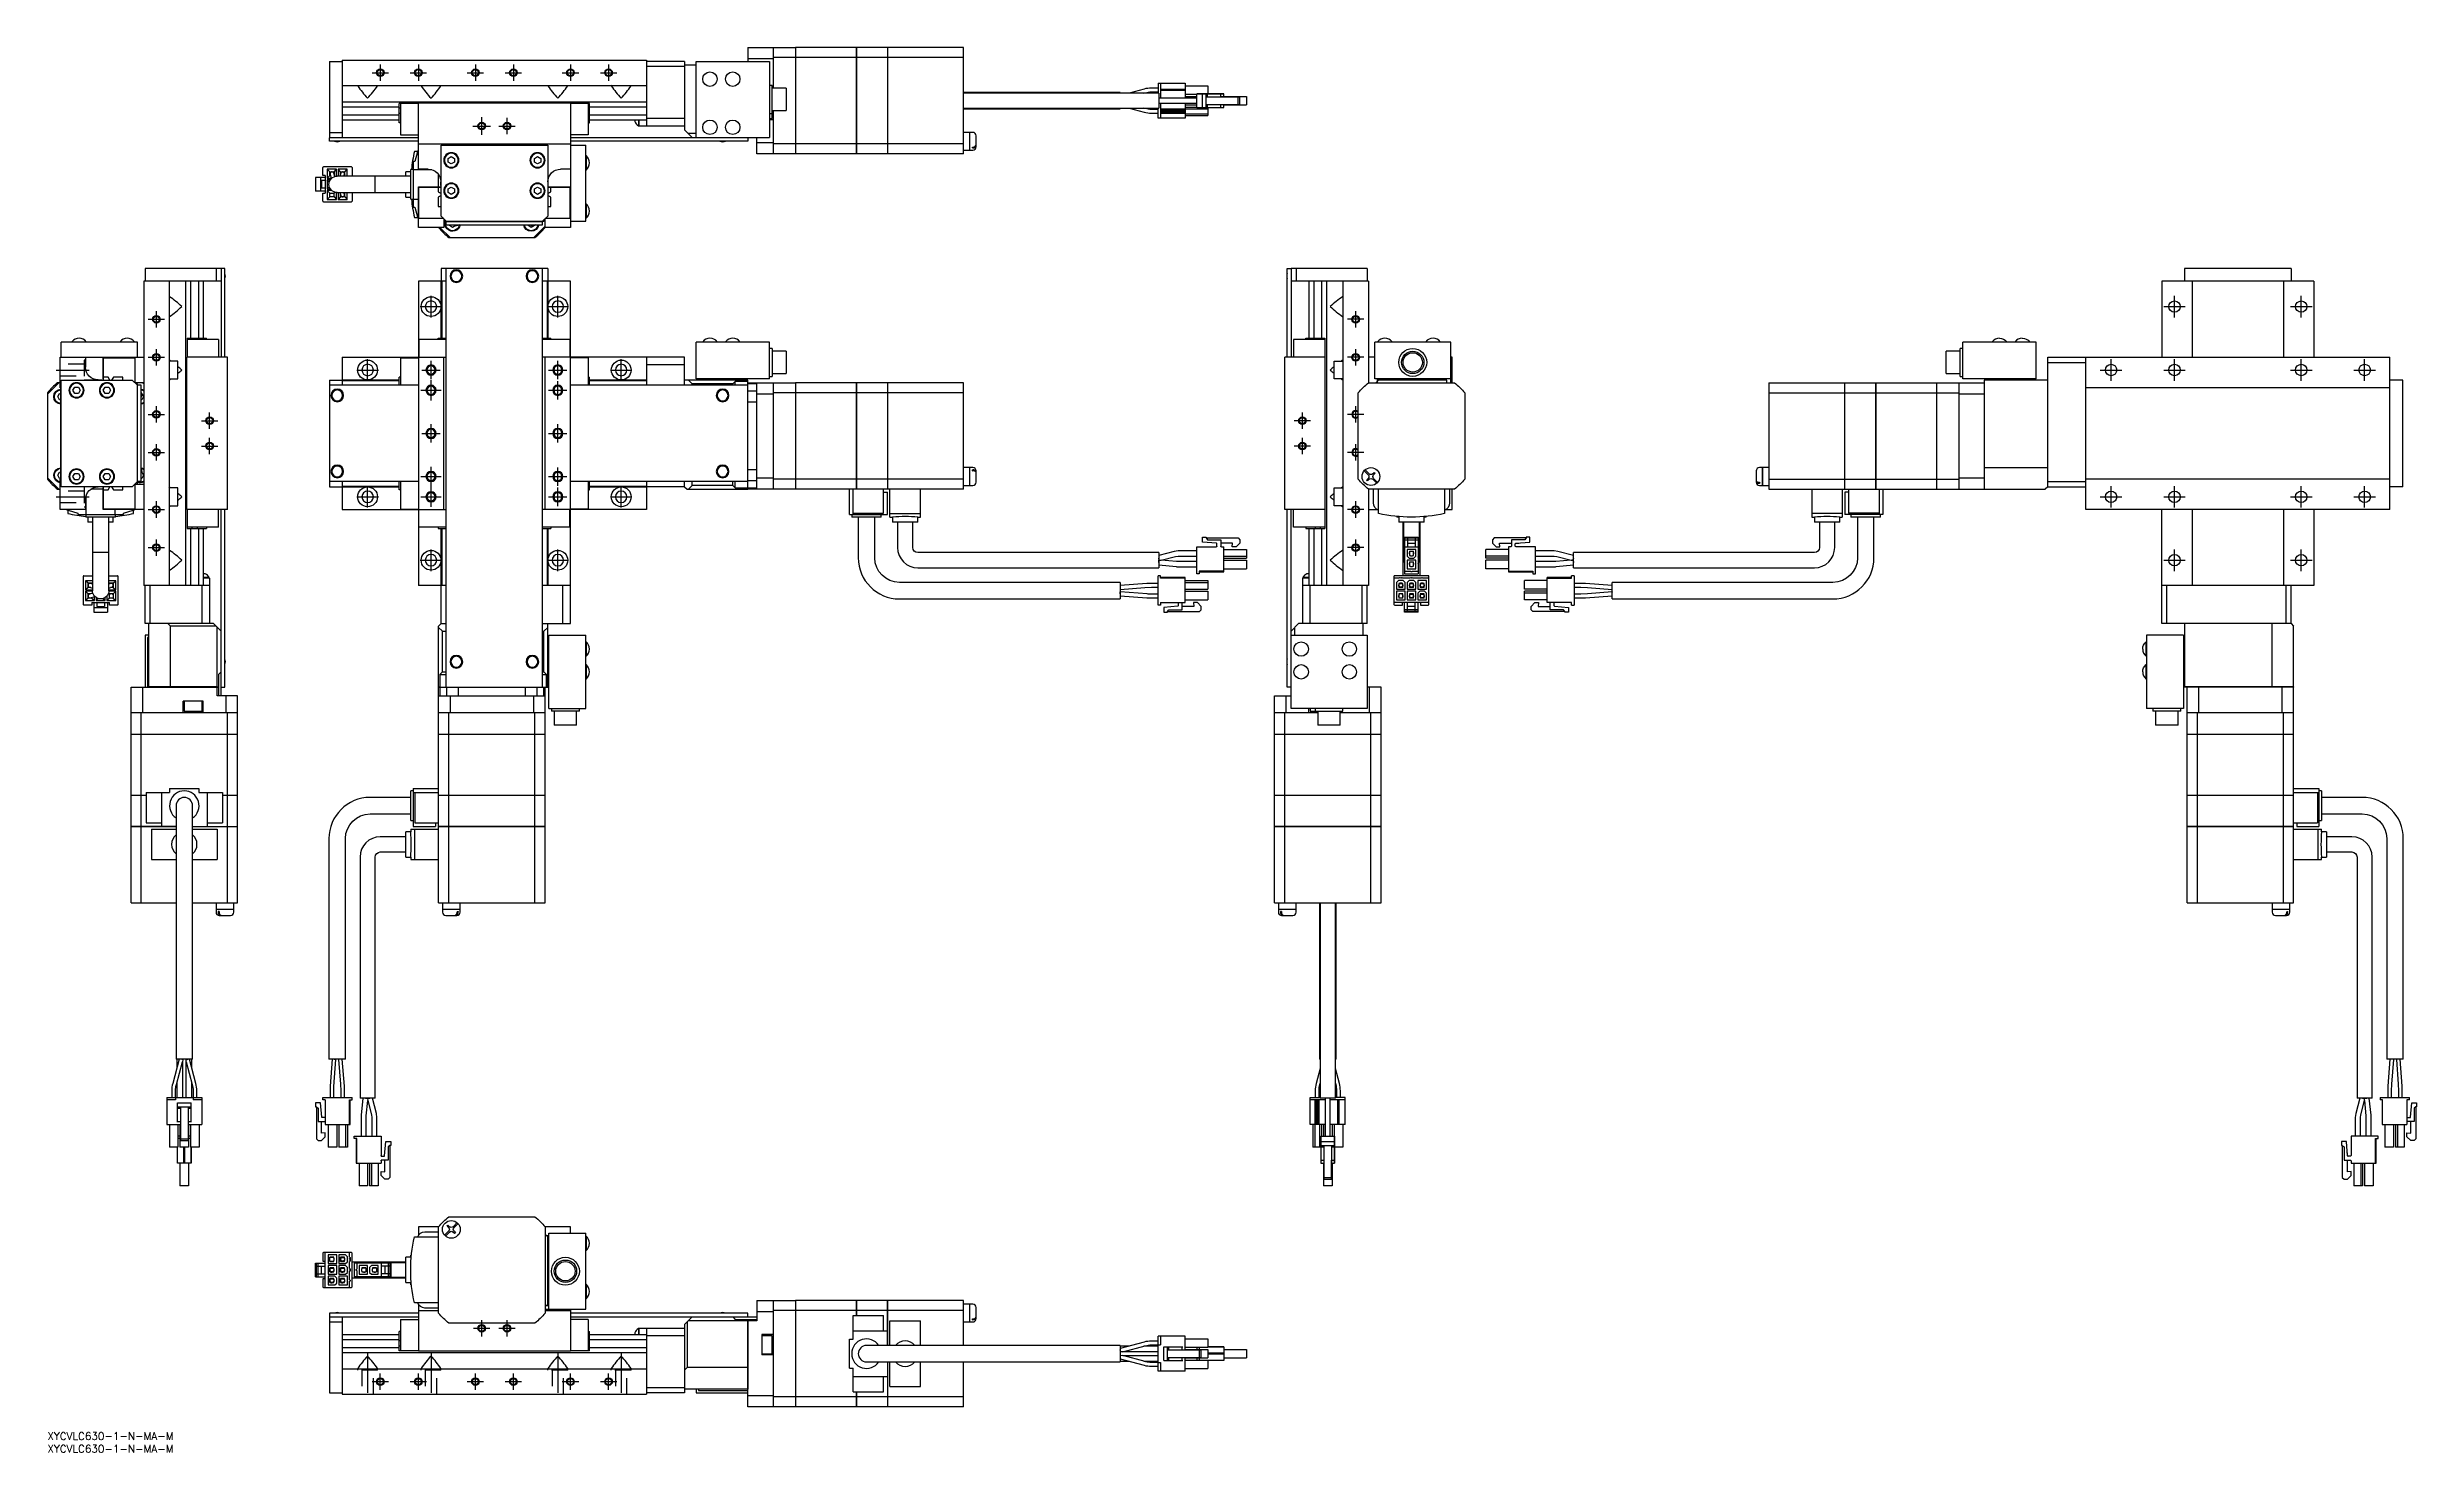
# Model space of a CAD drawing. Extents: x 0 to 934, y -8 to 546.
import ezdxf

# ---------------------------------------------------------------- set-up
doc = ezdxf.new("R2010")
doc.units = 0
doc.header["$LTSCALE"] = 0.5
doc.linetypes.add('CENTER', pattern=[50.8, 31.75, -6.35, 6.35, -6.35])
doc.linetypes.add('DASHED', pattern=[19.05, 12.7, -6.35])
for name, color, linetype in [('MSM_CENTER', 1, 'CENTER'), ('MSM_CONTINUOUS', 7, 'CONTINUOUS'), ('MSM_DASHED', 4, 'DASHED'), ('MSM_NARROW', 5, 'CONTINUOUS'), ('MSM_PART_NUMBER', 7, 'CONTINUOUS')]:
    doc.layers.add(name, color=color, linetype=linetype)
doc.styles.get("Standard").update_dxf_attribs({"font": 'txt.shx', "height": 3, "bigfont": 'bigfont.shx'})

msp = doc.modelspace()

# ---------------------------------------------------------------- texts
at = {"layer": 'MSM_PART_NUMBER'}
for p in [(0, -3), (0, -8)]:
    msp.add_text('XYCVLC630-1-N-MA-M', height=3, dxfattribs=at).set_placement(p)

# ---------------------------------------------------------------- linework, layer by layer
at = {"layer": 'MSM_CENTER'}
for p, q in [((128.07, 535.97), (134.53, 535.97)), ((131.3, 539.2), (131.3, 532.74)), ((143.07, 535.97), (149.53, 535.97)), ((146.3, 539.2), (146.3, 532.74)), ((165.57, 535.97), (172.03, 535.97)), ((168.8, 539.2), (168.8, 532.74)), ((180.57, 535.97), (187.03, 535.97)), ((183.8, 539.2), (183.8, 532.74)), ((203.07, 535.97), (209.53, 535.97)), ((206.3, 539.2), (206.3, 532.74)), ((218.07, 535.97), (224.53, 535.97)), ((221.3, 539.2), (221.3, 532.74)), ((167.8, 514.97), (174.8, 514.97)), ((171.3, 511.47), (171.3, 518.47)), ((178.07, 514.97), (184.53, 514.97)), ((181.3, 511.74), (181.3, 518.2)), ((43, 435.56), (43, 442.02)), ((147.05, 443.79), (155.55, 443.79)), ((151.3, 439.54), (151.3, 448.04)), ((197.05, 443.79), (205.55, 443.79)), ((201.3, 439.54), (201.3, 448.04)), ((515.96, 435.56), (515.96, 442.02)), ((834.62, 443.79), (843.12, 443.79)), ((838.87, 439.54), (838.87, 448.04)), ((884.62, 443.79), (893.12, 443.79)), ((888.87, 439.54), (888.87, 448.04)), ((39.77, 438.79), (46.23, 438.79)), ((519.19, 438.79), (512.73, 438.79)), ((39.77, 423.79), (46.23, 423.79)), ((43, 420.56), (43, 427.02)), ((126.3, 414.54), (126.3, 423.04)), ((151.3, 415.16), (151.3, 422.41)), ((201.3, 415.16), (201.3, 422.41)), ((226.3, 414.54), (226.3, 423.04)), ((519.19, 423.79), (512.73, 423.79)), ((515.96, 420.56), (515.96, 427.02)), ((813.87, 414.54), (813.87, 423.04)), ((838.87, 414.54), (838.87, 423.04)), ((888.87, 414.54), (888.87, 423.04)), ((913.87, 414.54), (913.87, 423.04)), ((3.5, 418.79), (16.5, 418.79)), ((122.05, 418.79), (130.55, 418.79)), ((147.68, 418.79), (154.92, 418.79)), ((151.3, 406.79), (151.3, 414.79)), ((197.68, 418.79), (204.92, 418.79)), ((201.3, 407.16), (201.3, 414.41)), ((222.05, 418.79), (230.55, 418.79)), ((809.62, 418.79), (818.12, 418.79)), ((834.62, 418.79), (843.12, 418.79)), ((884.62, 418.79), (893.12, 418.79)), ((909.62, 418.79), (918.12, 418.79)), ((43, 398.06), (43, 404.52)), ((64, 395.56), (64, 402.02)), ((147.3, 410.79), (155.3, 410.79)), ((197.68, 410.79), (204.92, 410.79)), ((494.96, 395.56), (494.96, 402.02)), ((515.96, 398.06), (515.96, 404.52)), ((39.77, 401.29), (46.23, 401.29)), ((60.77, 398.79), (67.23, 398.79)), ((147.68, 393.79), (154.92, 393.79)), ((151.3, 390.16), (151.3, 397.41)), ((197.68, 393.79), (204.92, 393.79)), ((201.3, 390.16), (201.3, 397.41)), ((498.19, 398.79), (491.73, 398.79)), ((519.19, 401.29), (512.73, 401.29)), ((39.77, 386.29), (46.23, 386.29)), ((43, 383.06), (43, 389.52)), ((60.77, 388.79), (67.23, 388.79)), ((64, 385.56), (64, 392.02)), ((498.19, 388.79), (491.73, 388.79)), ((494.96, 385.56), (494.96, 392.02)), ((519.19, 386.29), (512.73, 386.29)), ((515.96, 383.06), (515.96, 389.52)), ((147.3, 376.79), (155.3, 376.79)), ((151.3, 364.79), (151.3, 380.79)), ((197.68, 376.79), (204.92, 376.79)), ((201.3, 373.16), (201.3, 380.41)), ((3.5, 368.79), (16.5, 368.79)), ((43, 360.56), (43, 367.02)), ((122.05, 368.79), (130.55, 368.79)), ((126.3, 364.54), (126.3, 373.04)), ((147.3, 368.79), (155.3, 368.79)), ((197.68, 368.79), (204.92, 368.79)), ((201.3, 365.16), (201.3, 372.41)), ((222.05, 368.79), (230.55, 368.79)), ((226.3, 364.54), (226.3, 373.04)), ((515.96, 360.56), (515.96, 367.02)), ((809.62, 368.79), (818.12, 368.79)), ((813.87, 364.54), (813.87, 373.04)), ((834.62, 368.79), (843.12, 368.79)), ((838.87, 364.54), (838.87, 373.04)), ((884.62, 368.79), (893.12, 368.79)), ((888.87, 364.54), (888.87, 373.04)), ((909.62, 368.79), (918.12, 368.79)), ((913.87, 364.54), (913.87, 373.04)), ((39.77, 363.79), (46.23, 363.79)), ((519.19, 363.79), (512.73, 363.79)), ((39.77, 348.79), (46.23, 348.79)), ((43, 345.56), (43, 352.02)), ((151.3, 339.54), (151.3, 348.04)), ((201.3, 339.54), (201.3, 348.04)), ((519.19, 348.79), (512.73, 348.79)), ((515.96, 345.56), (515.96, 352.02)), ((838.87, 339.54), (838.87, 348.04)), ((888.87, 339.54), (888.87, 348.04)), ((147.05, 343.79), (155.55, 343.79)), ((197.05, 343.79), (205.55, 343.79)), ((834.62, 343.79), (843.12, 343.79)), ((884.62, 343.79), (893.12, 343.79)), ((168.07, 41), (174.53, 41)), ((171.3, 37.77), (171.3, 44.23)), ((178.07, 41), (184.53, 41)), ((181.3, 37.77), (181.3, 44.23)), ((126.3, 31.5), (126.3, 13)), ((151.3, 31.5), (151.3, 13)), ((201.3, 31.5), (201.3, 13)), ((226.3, 31.5), (226.3, 13)), ((128.07, 20), (134.53, 20)), ((131.3, 16.77), (131.3, 23.23)), ((143.07, 20), (149.53, 20)), ((146.3, 16.77), (146.3, 23.23)), ((165.57, 20), (172.03, 20)), ((168.8, 16.77), (168.8, 23.23)), ((180.57, 20), (187.03, 20)), ((183.8, 16.77), (183.8, 23.23)), ((203.07, 20), (209.53, 20)), ((206.3, 16.77), (206.3, 23.23)), ((218.07, 20), (224.53, 20)), ((221.3, 16.77), (221.3, 23.23))]:
    msp.add_line(p, q, dxfattribs=at)
at = {"layer": 'MSM_CONTINUOUS'}
for p, q in [((276.3, 545.97), (276.3, 540.47)), ((276.3, 545.97), (295, 545.97)), ((286.3, 529.9), (286.3, 545.97)), ((295, 541.94), (286.3, 541.94)), ((295, 545.97), (295, 503.97)), ((295.05, 545.92), (295, 545.92)), ((295.05, 545.97), (295.05, 503.97)), ((319, 545.97), (295.05, 545.97)), ((319, 541.94), (295.05, 541.94)), ((319, 545.97), (319, 503.97)), ((319.05, 545.92), (319, 545.92)), ((319.05, 545.97), (319.05, 503.97)), ((331.3, 545.97), (319.05, 545.97)), ((331.3, 541.94), (319.05, 541.94)), ((331.3, 545.97), (331.3, 503.97)), ((331.35, 545.92), (331.3, 545.92)), ((331.35, 545.97), (331.35, 503.97)), ((361.3, 545.97), (331.35, 545.97)), ((361.3, 541.94), (331.35, 541.94)), ((361.3, 503.97), (361.3, 545.97)), ((111.3, 540.47), (116.3, 540.47)), ((111.3, 540.47), (111.3, 510.47)), ((116.3, 540.97), (236.3, 540.97)), ((116.3, 540.97), (116.3, 510.47)), ((236.3, 540.97), (236.3, 514.97)), ((251.3, 540.47), (236.3, 540.47)), ((251.3, 538.47), (236.3, 538.47)), ((251.3, 540.47), (251.3, 513.47)), ((255.8, 538.97), (251.3, 538.97)), ((255.8, 540.47), (284.8, 540.47)), ((255.8, 510.47), (255.8, 540.47)), ((286.3, 541.47), (276.3, 541.47)), ((284.8, 540.47), (284.8, 510.47)), ((295.05, 541.68), (295, 541.68)), ((319.05, 541.68), (319, 541.68)), ((331.35, 541.68), (331.3, 541.68)), ((116.3, 530.97), (236.3, 530.97)), ((116.3, 524.47), (236.3, 524.47)), ((122.56, 530.97), (122.4, 530.84)), ((130.04, 530.97), (130.2, 530.84)), ((146.3, 523.87), (138.8, 523.87)), ((138.8, 516.27), (138.8, 523.87)), ((139.3, 523.87), (139.3, 511.47)), ((206.3, 523.97), (146.3, 523.97)), ((146.3, 497.97), (146.3, 523.97)), ((147.56, 530.97), (147.4, 530.84)), ((155.04, 530.97), (155.2, 530.84)), ((197.56, 530.97), (197.4, 530.84)), ((205.04, 530.97), (205.2, 530.84)), ((206.3, 523.97), (206.3, 474.97)), ((213.8, 523.87), (206.3, 523.87)), ((213.3, 523.87), (213.3, 511.47)), ((213.8, 516.27), (213.8, 523.87)), ((222.56, 530.97), (222.4, 530.84)), ((230.04, 530.97), (230.2, 530.84)), ((285.8, 530.97), (284.8, 530.97)), ((285.8, 517.97), (285.8, 530.97)), ((291.3, 529.9), (285.8, 529.9)), ((291.3, 529.9), (291.3, 521.05)), ((423.05, 528.22), (361.3, 528.22)), ((438.3, 527.97), (361.3, 527.97)), ((423.05, 528.22), (423.05, 527.97)), ((432.54, 529.54), (426.68, 527.97)), ((432.47, 527.97), (432.93, 528.09)), ((438.05, 529.92), (435.41, 529.92)), ((435.41, 528.42), (438.05, 528.42)), ((438.05, 531.87), (438.05, 527.97)), ((438.05, 531.87), (448.75, 531.87)), ((438.3, 527.97), (438.3, 521.97)), ((444.68, 525.97), (438.3, 525.97)), ((445.2, 525.97), (438.3, 525.97)), ((438.3, 523.97), (444.68, 523.97)), ((439.05, 531.87), (439.05, 525.97)), ((448.75, 529.42), (439.05, 529.42)), ((448.75, 528.92), (439.05, 528.92)), ((439.05, 523.97), (439.05, 518.07)), ((445.94, 525.97), (444.68, 525.97)), ((444.68, 523.97), (445.94, 523.97)), ((445.39, 525.97), (445.2, 525.97)), ((453.3, 525.97), (445.39, 525.97)), ((453.3, 525.97), (445.94, 525.97)), ((445.94, 523.97), (453.3, 523.97)), ((448.75, 531.87), (448.75, 525.97)), ((448.75, 530.87), (457.65, 530.87)), ((448.75, 527.47), (453.3, 527.47)), ((448.75, 526.67), (453.3, 526.67)), ((448.75, 523.97), (448.75, 518.07)), ((448.75, 523.27), (453.3, 523.27)), ((453.3, 527.67), (460.95, 527.67)), ((453.3, 527.67), (453.3, 527.67)), ((454.3, 527.67), (453.3, 527.67)), ((453.3, 522.27), (453.3, 527.67)), ((464, 527.67), (454.3, 527.67)), ((455.5, 527.67), (457, 527.67)), ((461.07, 527.67), (455.5, 527.67)), ((455.5, 522.27), (455.5, 527.67)), ((457, 527.67), (457.5, 527.67)), ((457, 522.27), (457, 527.67)), ((457, 526.47), (457.5, 526.47)), ((457, 526.47), (469.6, 526.47)), ((457, 523.47), (469.6, 523.47)), ((457.5, 527.67), (462.75, 527.67)), ((457.5, 526.47), (457.5, 527.67)), ((457.5, 526.47), (462.75, 526.47)), ((457.5, 522.27), (457.5, 523.47)), ((457.65, 530.87), (457.65, 527.67)), ((460.95, 527.67), (461.25, 527.67)), ((461.25, 527.67), (461.07, 527.67)), ((462.75, 527.67), (463.05, 527.67)), ((462.75, 526.47), (462.75, 527.67)), ((467.43, 526.47), (462.75, 526.47)), ((463.05, 526.47), (462.75, 526.47)), ((462.75, 522.27), (462.75, 523.47)), ((463.05, 527.67), (464, 527.67)), ((464, 527.67), (464, 527.67)), ((464, 526.47), (464, 527.67)), ((464, 526.67), (472.9, 526.67)), ((464, 526.67), (472.9, 526.67)), ((464, 526.67), (472.9, 526.67)), ((464, 522.27), (464, 523.47)), ((464, 523.27), (472.9, 523.27)), ((467.3, 526.47), (467.43, 526.47)), ((468.8, 526.47), (467.3, 526.47)), ((470.3, 526.47), (468.8, 526.47)), ((469.6, 526.47), (470.3, 526.47)), ((469.6, 523.47), (469.6, 526.47)), ((469.6, 523.47), (470.3, 523.47)), ((470.3, 523.47), (470.3, 526.47)), ((472.9, 526.67), (472.9, 523.27)), ((116.3, 522.51), (138.8, 522.51)), ((116.3, 519.43), (138.8, 519.43)), ((116.3, 517.47), (138.8, 517.47)), ((139.3, 522), (138.8, 522)), ((139.3, 519.95), (138.8, 519.95)), ((139.3, 516.27), (138.8, 516.27)), ((213.3, 522), (213.8, 522)), ((213.3, 519.95), (213.8, 519.95)), ((213.3, 516.27), (213.8, 516.27)), ((213.8, 522.51), (236.3, 522.51)), ((213.8, 519.43), (236.3, 519.43)), ((213.8, 517.47), (236.3, 517.47)), ((231.65, 517.47), (231.65, 516.76)), ((233.1, 517.47), (233.1, 515.11)), ((233.1, 515.11), (233.3, 515.11)), ((233.3, 517.47), (233.3, 514.97)), ((251.3, 514.97), (233.3, 514.97)), ((251.3, 517.97), (236.3, 517.97)), ((284.8, 519.97), (285.8, 519.97)), ((284.8, 517.97), (285.8, 517.97)), ((286.3, 517.47), (284.8, 517.47)), ((285.8, 521.05), (291.3, 521.05)), ((286.3, 503.97), (286.3, 521.05)), ((361.3, 521.97), (438.3, 521.97)), ((361.3, 521.72), (423.05, 521.72)), ((423.05, 521.97), (423.05, 521.72)), ((426.68, 521.97), (432.53, 520.4)), ((432.92, 521.85), (432.47, 521.97)), ((438.05, 521.52), (435.42, 521.52)), ((435.42, 520.02), (438.05, 520.02)), ((438.05, 518.07), (438.05, 521.97)), ((448.75, 518.07), (438.05, 518.07)), ((448.75, 521.57), (439.05, 521.57)), ((448.75, 521.07), (439.05, 521.07)), ((448.75, 521.02), (439.05, 521.02)), ((448.75, 520.52), (439.05, 520.52)), ((448.75, 520.47), (439.05, 520.47)), ((448.75, 519.97), (439.05, 519.97)), ((448.75, 522.47), (453.3, 522.47)), ((448.75, 521.72), (457.65, 521.72)), ((448.75, 519.82), (457.65, 519.82)), ((448.75, 519.07), (457.65, 519.07)), ((453.3, 522.27), (455.5, 522.27)), ((455.5, 522.27), (457, 522.27)), ((457, 522.27), (457.5, 522.27)), ((457.5, 522.27), (462.75, 522.27)), ((457.65, 522.27), (457.65, 519.07)), ((462.75, 522.27), (463.05, 522.27)), ((463.05, 522.27), (464, 522.27)), ((111.3, 512.47), (116.3, 512.47)), ((111.3, 510.47), (146.3, 510.47)), ((111.3, 510.37), (111.4, 510.47)), ((111.3, 508.97), (111.3, 510.37)), ((146.3, 508.97), (111.3, 508.97)), ((139.3, 511.47), (146.3, 511.47)), ((146.05, 504.97), (144.73, 504.97)), ((145.99, 504.8), (144.9, 500.97)), ((146.3, 507.97), (206.3, 507.97)), ((155.3, 507.47), (197.3, 507.47)), ((155.3, 479.47), (155.3, 507.47)), ((158.3, 507.97), (158.3, 507.67)), ((158.3, 507.67), (194.3, 507.67)), ((158.55, 507.67), (158.55, 507.97)), ((161.05, 507.97), (161.05, 507.67)), ((189.55, 507.67), (189.55, 507.97)), ((192.05, 507.97), (192.05, 507.67)), ((194.3, 507.67), (194.3, 507.97)), ((197.3, 507.47), (197.3, 479.47)), ((213.3, 511.47), (206.3, 511.47)), ((206.3, 510.47), (284.8, 510.47)), ((276.3, 508.97), (206.3, 508.97)), ((206.3, 507.47), (212.3, 507.47)), ((212.3, 477.47), (212.3, 507.47)), ((254.3, 510.47), (251.3, 513.47)), ((255.8, 511.97), (252.8, 511.97)), ((276.2, 510.47), (276.3, 510.37)), ((276.3, 510.37), (276.3, 508.97)), ((279.8, 503.97), (279.8, 510.47)), ((279.8, 508.47), (286.3, 508.47)), ((295, 508), (286.3, 508)), ((295.05, 508.26), (295, 508.26)), ((319, 508), (295.05, 508)), ((319.05, 508.26), (319, 508.26)), ((331.3, 508), (319.05, 508)), ((331.35, 508.26), (331.3, 508.26)), ((361.3, 508), (331.35, 508)), ((363.8, 512.47), (361.3, 512.47)), ((361.3, 505.47), (363.8, 505.47)), ((363.8, 505.47), (363.8, 512.47)), ((363.85, 512.42), (363.8, 512.42)), ((363.8, 505.52), (363.85, 505.52)), ((363.85, 505.47), (363.85, 512.47)), ((365, 512.47), (363.85, 512.47)), ((363.85, 505.47), (365, 505.47)), ((364.8, 506.68), (365, 506.68)), ((364.8, 506.33), (364.8, 506.68)), ((364.8, 506.33), (365, 506.33)), ((366.3, 506.77), (366.3, 511.17)), ((108.6, 495.47), (108.6, 498.57)), ((109.6, 495.47), (108.6, 495.47)), ((119.9, 498.87), (108.9, 498.87)), ((109.6, 495.47), (109.6, 488.47)), ((114.05, 497.97), (110.4, 497.97)), ((110.4, 497.97), (110.4, 494.37)), ((111.35, 496.92), (110.4, 497.97)), ((111.35, 495.42), (110.4, 494.37)), ((111.35, 495.42), (111.35, 496.92)), ((111.35, 496.92), (113.1, 496.92)), ((111.65, 495.42), (111.35, 495.42)), ((111.5, 495.97), (111.98, 494.25)), ((112.72, 496.92), (113.1, 496.55)), ((113.31, 495.07), (112.94, 496.37)), ((113.1, 496.92), (114.05, 497.97)), ((113.1, 496.92), (113.1, 495.83)), ((113.26, 495.24), (113.39, 495.09)), ((114.05, 495.21), (114.05, 497.97)), ((143.3, 495.22), (114.3, 495.22)), ((114.65, 497.97), (114.65, 495.22)), ((118.2, 497.97), (114.65, 497.97)), ((115.55, 496.92), (114.65, 497.97)), ((115.7, 496.38), (115.36, 495.22)), ((115.55, 496.92), (117.3, 496.92)), ((115.55, 495.86), (115.55, 496.92)), ((116.92, 496.92), (117.3, 496.55)), ((116.92, 495.22), (117.14, 495.96)), ((116.98, 495.42), (117.3, 495.42)), ((117.3, 495.8), (117.01, 495.51)), ((117.3, 496.92), (118.2, 497.97)), ((117.3, 495.42), (117.3, 496.92)), ((117.3, 495.42), (117.47, 495.22)), ((118.2, 495.22), (118.2, 497.97)), ((120.2, 498.57), (120.2, 495.22)), ((129.3, 488.72), (129.3, 495.22)), ((141.3, 495.22), (141.3, 496.97)), ((143.3, 496.97), (141.3, 496.97)), ((143.3, 486.15), (143.3, 497.79)), ((144.3, 497.79), (143.3, 497.79)), ((144.9, 500.97), (144.3, 500.97)), ((144.3, 500.97), (144.3, 482.97)), ((151.65, 497.75), (144.3, 497.75)), ((150.2, 497.97), (146.3, 497.97)), ((154.3, 490.97), (154.3, 495.83)), ((154.3, 495.83), (154.3, 495.83)), ((158.05, 502.19), (159.3, 502.91)), ((158.05, 500.75), (158.05, 502.19)), ((159.3, 500.03), (158.05, 500.75)), ((159.3, 502.91), (160.55, 502.19)), ((160.55, 500.75), (159.3, 500.03)), ((160.55, 502.19), (160.55, 500.75)), ((192.05, 502.19), (193.3, 502.91)), ((192.05, 500.75), (192.05, 502.19)), ((193.3, 500.03), (192.05, 500.75)), ((193.3, 502.91), (194.55, 502.19)), ((194.55, 500.75), (193.3, 500.03)), ((194.55, 502.19), (194.55, 500.75)), ((206.3, 497.97), (202.4, 497.97)), ((212.46, 503.32), (212.3, 503.32)), ((212.3, 497.62), (212.46, 497.62)), ((212.46, 503.32), (212.46, 497.62)), ((295, 503.97), (279.8, 503.97)), ((295.05, 504.02), (295, 504.02)), ((319, 503.97), (295.05, 503.97)), ((319.05, 504.02), (319, 504.02)), ((331.3, 503.97), (319.05, 503.97)), ((331.35, 504.02), (331.3, 504.02)), ((361.3, 503.97), (331.35, 503.97)), ((109.6, 494.67), (105.8, 494.67)), ((105.8, 494.67), (105.8, 489.27)), ((109.6, 489.27), (105.8, 489.27)), ((107.71, 494.67), (107.71, 489.27)), ((108.1, 493.47), (108.1, 490.47)), ((109.6, 493.47), (108.1, 493.47)), ((109.6, 490.47), (108.1, 490.47)), ((108.6, 485.37), (108.6, 488.47)), ((108.6, 488.47), (109.6, 488.47)), ((110.4, 494.37), (111.95, 494.37)), ((111.59, 493.77), (110.4, 493.77)), ((110.4, 493.77), (110.4, 490.17)), ((111.18, 492.9), (110.4, 493.77)), ((111.18, 491.04), (110.4, 490.17)), ((110.4, 490.17), (111.59, 490.17)), ((112.11, 489.57), (110.4, 489.57)), ((110.4, 489.57), (110.4, 485.97)), ((111.35, 488.52), (110.4, 489.57)), ((111.35, 487.02), (110.4, 485.97)), ((110.4, 485.97), (114.05, 485.97)), ((111.35, 487.02), (111.35, 488.52)), ((111.35, 488.52), (113.1, 488.52)), ((113.1, 487.02), (111.35, 487.02)), ((112.72, 488.52), (113.1, 488.15)), ((113.1, 487.4), (112.72, 487.02)), ((113.1, 488.52), (113.39, 488.85)), ((113.1, 487.02), (113.1, 488.52)), ((113.1, 487.02), (114.05, 485.97)), ((114.05, 485.97), (114.05, 488.73)), ((114.3, 488.72), (143.3, 488.72)), ((114.65, 488.72), (114.65, 485.97)), ((115.55, 487.02), (114.65, 485.97)), ((114.65, 485.97), (118.2, 485.97)), ((115.36, 488.72), (115.7, 487.56)), ((115.55, 487.02), (115.55, 488.08)), ((117.3, 487.02), (115.55, 487.02)), ((117.14, 487.98), (116.92, 488.72)), ((117.3, 487.4), (116.92, 487.02)), ((117.3, 488.52), (116.98, 488.52)), ((117.01, 488.44), (117.3, 488.15)), ((117.3, 488.52), (117.47, 488.72)), ((117.3, 487.02), (117.3, 488.52)), ((117.3, 487.02), (118.2, 485.97)), ((118.2, 485.97), (118.2, 488.72)), ((120.2, 488.72), (120.2, 485.37)), ((141.3, 486.97), (141.3, 488.72)), ((141.3, 486.97), (143.3, 486.97)), ((143.3, 486.15), (144.3, 486.15)), ((144.3, 486.19), (146.3, 486.19)), ((146.3, 474.97), (146.3, 490.97)), ((146.3, 490.97), (154.9, 490.97)), ((146.5, 478.47), (146.5, 490.87)), ((146.5, 490.87), (155.3, 490.87)), ((154.1, 490.87), (154.1, 489)), ((154.1, 489), (155.29, 488.31)), ((155.29, 487.63), (154.1, 486.95)), ((154.1, 486.95), (154.1, 483.27)), ((154.9, 490.97), (154.9, 490.87)), ((155.2, 491.47), (155.2, 492.97)), ((155.3, 491.47), (155.2, 491.47)), ((158.05, 490.19), (159.3, 490.91)), ((158.05, 488.75), (158.05, 490.19)), ((159.3, 488.03), (158.05, 488.75)), ((159.3, 490.91), (160.55, 490.19)), ((160.55, 488.75), (159.3, 488.03)), ((160.55, 490.19), (160.55, 488.75)), ((192.05, 490.19), (193.3, 490.91)), ((192.05, 488.75), (192.05, 490.19)), ((193.3, 488.03), (192.05, 488.75)), ((193.3, 490.91), (194.55, 490.19)), ((194.55, 488.75), (193.3, 488.03)), ((194.55, 490.19), (194.55, 488.75)), ((197.4, 491.47), (197.3, 491.47)), ((197.3, 490.87), (206.1, 490.87)), ((197.3, 488.31), (198.5, 489)), ((198.5, 486.95), (197.3, 487.63)), ((197.4, 492.97), (197.4, 491.47)), ((197.7, 490.87), (197.7, 490.97)), ((197.7, 490.97), (206.3, 490.97)), ((198.5, 489), (198.5, 490.87)), ((198.5, 483.27), (198.5, 486.95)), ((206.1, 490.87), (206.1, 478.47)), ((108.9, 485.07), (119.9, 485.07)), ((144.3, 482.97), (144.9, 482.97)), ((144.73, 478.97), (146.05, 478.97)), ((144.9, 482.97), (145.99, 479.14)), ((156.3, 478.47), (146.5, 478.47)), ((154.1, 483.27), (155.3, 483.27)), ((157.3, 477.47), (155.3, 479.47)), ((156.5, 478.27), (156.3, 478.27)), ((156.3, 478.27), (156.3, 474.97)), ((156.3, 477.47), (195.8, 477.47)), ((157.3, 475.97), (157.3, 477.47)), ((157.3, 477.37), (195.3, 477.37)), ((197.3, 479.47), (195.3, 477.47)), ((195.3, 475.97), (195.3, 477.47)), ((195.8, 477.47), (196.3, 477.97)), ((196.3, 478.27), (196.1, 478.27)), ((206.1, 478.47), (196.3, 478.47)), ((196.3, 474.97), (196.3, 478.27)), ((197.3, 483.27), (198.5, 483.27)), ((206.3, 477.47), (212.3, 477.47)), ((212.46, 484.32), (212.3, 484.32)), ((212.3, 478.62), (212.46, 478.62)), ((212.46, 484.32), (212.46, 478.62)), ((156.3, 474.97), (146.3, 474.97)), ((154.8, 474.97), (158.8, 470.97)), ((157.3, 475.97), (195.3, 475.97)), ((158.33, 470.97), (192.27, 470.97)), ((158.55, 475.75), (158.55, 475.97)), ((159.8, 475.03), (158.55, 475.75)), ((161.05, 475.75), (159.8, 475.03)), ((161.05, 475.78), (161.05, 475.75)), ((189.55, 475.75), (189.55, 475.97)), ((190.8, 475.03), (189.55, 475.75)), ((192.05, 475.75), (190.8, 475.03)), ((191.8, 470.97), (196.3, 475.47)), ((192.05, 475.86), (192.05, 475.75)), ((206.3, 474.97), (196.3, 474.97)), ((38.5, 458.79), (38.5, 453.79)), ((68.5, 458.79), (38.5, 458.79)), ((66.5, 458.79), (66.5, 453.79)), ((68.5, 458.79), (68.5, 423.79)), ((68.6, 458.79), (68.5, 458.69)), ((70, 458.79), (68.6, 458.79)), ((70, 423.79), (70, 458.79)), ((155.3, 458.79), (155.3, 453.79)), ((197.3, 458.79), (155.3, 458.79)), ((157.3, 293.79), (157.3, 458.79)), ((195.3, 293.79), (195.3, 458.79)), ((197.3, 458.79), (197.3, 453.79)), ((488.96, 423.79), (488.96, 458.79)), ((488.96, 458.79), (490.36, 458.79)), ((490.36, 458.79), (490.46, 458.69)), ((520.46, 458.79), (490.46, 458.79)), ((490.46, 458.79), (490.46, 423.79)), ((492.46, 458.79), (492.46, 453.79)), ((520.46, 458.79), (520.46, 453.79)), ((884.87, 458.79), (842.87, 458.79)), ((842.87, 458.79), (842.87, 453.79)), ((884.87, 458.79), (884.87, 453.79)), ((68.5, 453.79), (38, 453.79)), ((38, 453.79), (38, 333.79)), ((48, 453.79), (48, 333.79)), ((54.5, 453.79), (54.5, 333.79)), ((56.46, 453.79), (56.46, 431.29)), ((59.54, 453.79), (59.54, 431.29)), ((61.5, 453.79), (61.5, 431.29)), ((146.3, 453.79), (146.3, 333.79)), ((157.3, 453.79), (146.3, 453.79)), ((155.2, 453.79), (155.2, 431.29)), ((155.5, 453.79), (155.5, 431.29)), ((206.3, 453.79), (195.3, 453.79)), ((197.1, 453.79), (197.1, 431.29)), ((197.4, 453.79), (197.4, 431.29)), ((206.3, 318.79), (206.3, 453.79)), ((520.96, 453.79), (490.46, 453.79)), ((497.46, 453.79), (497.46, 431.29)), ((499.42, 453.79), (499.42, 431.29)), ((502.49, 453.79), (502.49, 431.29)), ((504.46, 453.79), (504.46, 333.79)), ((510.96, 453.79), (510.96, 333.79)), ((520.96, 453.79), (520.96, 413.76)), ((833.87, 453.79), (833.87, 423.79)), ((893.87, 453.79), (833.87, 453.79)), ((845.87, 453.79), (845.87, 423.79)), ((881.87, 453.79), (881.87, 423.79)), ((893.87, 453.79), (893.87, 423.79)), ((48, 447.53), (48.13, 447.69)), ((48, 440.04), (48.13, 439.89)), ((510.96, 447.53), (510.83, 447.69)), ((510.96, 440.04), (510.83, 439.89)), ((9.65, 429.95), (15.35, 429.95)), ((9.65, 429.95), (9.65, 429.79)), ((15.35, 429.79), (15.35, 429.95)), ((28.65, 429.95), (34.35, 429.95)), ((28.65, 429.95), (28.65, 429.79)), ((34.35, 429.79), (34.35, 429.95)), ((55.1, 431.29), (55.1, 423.79)), ((55.1, 431.29), (62.7, 431.29)), ((67.5, 430.79), (55.1, 430.79)), ((56.97, 430.79), (56.97, 431.29)), ((59.02, 430.79), (59.02, 431.29)), ((62.7, 430.79), (62.7, 431.29)), ((67.5, 430.79), (67.5, 423.79)), ((146.5, 430.79), (146.5, 423.79)), ((157.3, 430.79), (146.5, 430.79)), ((154.1, 430.79), (154.1, 431.29)), ((154.1, 431.29), (157.3, 431.29)), ((195.3, 431.29), (198.5, 431.29)), ((206.1, 430.79), (195.3, 430.79)), ((198.5, 430.79), (198.5, 431.29)), ((206.1, 430.79), (206.1, 423.79)), ((258.45, 429.95), (264.15, 429.95)), ((258.45, 429.95), (258.45, 429.79)), ((264.15, 429.79), (264.15, 429.95)), ((267.45, 429.95), (273.15, 429.95)), ((267.45, 429.95), (267.45, 429.79)), ((273.15, 429.79), (273.15, 429.95)), ((491.46, 430.79), (491.46, 423.79)), ((503.86, 430.79), (491.46, 430.79)), ((496.26, 430.79), (496.26, 431.29)), ((496.26, 431.29), (503.86, 431.29)), ((499.93, 430.79), (499.93, 431.29)), ((501.98, 430.79), (501.98, 431.29)), ((503.86, 431.29), (503.86, 423.79)), ((524.61, 429.95), (530.31, 429.95)), ((524.61, 429.95), (524.61, 429.79)), ((530.31, 429.79), (530.31, 429.95)), ((543.61, 429.95), (549.31, 429.95)), ((543.61, 429.95), (543.61, 429.79)), ((549.31, 429.79), (549.31, 429.95)), ((767.02, 429.95), (772.72, 429.95)), ((767.02, 429.95), (767.02, 429.79)), ((772.72, 429.79), (772.72, 429.95)), ((776.02, 429.95), (781.72, 429.95)), ((776.02, 429.95), (776.02, 429.79)), ((781.72, 429.79), (781.72, 429.95)), ((5, 411.79), (5, 423.79)), ((5, 423.79), (38, 423.79)), ((5.5, 423.79), (5.5, 429.79)), ((35.5, 429.79), (5.5, 429.79)), ((15, 423.79), (15, 419.89)), ((22, 415.19), (22, 423.79)), ((22.1, 414.79), (22.1, 423.59)), ((22.1, 423.59), (34.5, 423.59)), ((34.5, 423.59), (34.5, 413.79)), ((35.5, 423.79), (35.5, 429.79)), ((48, 422.53), (48.13, 422.69)), ((51.5, 422.29), (48, 422.29)), ((51.5, 415.29), (51.5, 422.29)), ((55, 363.79), (55, 423.79)), ((71, 423.79), (55, 423.79)), ((71, 363.79), (71, 423.79)), ((116.3, 423.79), (116.3, 412.79)), ((116.3, 423.79), (157.3, 423.79)), ((139.3, 423.59), (146.3, 423.59)), ((139.3, 423.59), (139.3, 412.79)), ((156.3, 363.79), (156.3, 423.79)), ((251.3, 423.79), (195.3, 423.79)), ((196.3, 363.79), (196.3, 423.79)), ((213.3, 423.59), (206.3, 423.59)), ((213.3, 423.59), (213.3, 412.79)), ((236.3, 423.79), (236.3, 412.79)), ((251.3, 420.79), (236.3, 420.79)), ((251.3, 412.79), (251.3, 423.79)), ((255.8, 415.29), (255.8, 429.79)), ((284.8, 429.79), (255.8, 429.79)), ((284.8, 415.29), (284.8, 429.79)), ((285.8, 427.29), (284.8, 427.29)), ((285.8, 427.29), (285.8, 416.29)), ((291.3, 426.21), (285.8, 426.21)), ((291.3, 426.21), (291.3, 417.36)), ((503.96, 423.79), (487.96, 423.79)), ((487.96, 363.79), (487.96, 423.79)), ((503.96, 363.79), (503.96, 423.79)), ((507.46, 422.29), (510.96, 422.29)), ((507.46, 415.29), (507.46, 422.29)), ((510.96, 422.53), (510.83, 422.69)), ((523.46, 423.79), (520.96, 423.79)), ((523.46, 415.29), (523.46, 429.79)), ((553.46, 429.79), (523.46, 429.79)), ((553.46, 413.79), (553.46, 429.79)), ((553.96, 423.79), (553.46, 423.79)), ((553.96, 413.79), (553.96, 423.79)), ((748.87, 417.36), (748.87, 426.21)), ((754.37, 426.21), (748.87, 426.21)), ((754.37, 416.29), (754.37, 427.29)), ((755.37, 427.29), (754.37, 427.29)), ((784.37, 429.79), (755.37, 429.79)), ((755.37, 415.29), (755.37, 429.79)), ((784.37, 415.29), (784.37, 429.79)), ((788.87, 372.79), (788.87, 423.79)), ((788.87, 423.79), (923.87, 423.79)), ((788.87, 421.79), (803.87, 421.79)), ((803.87, 363.79), (803.87, 423.79)), ((923.87, 363.79), (923.87, 423.79)), ((4.5, 413.79), (0, 409.29)), ((5, 413.79), (4.03, 413.79)), ((5.3, 411.79), (5, 411.79)), ((5.3, 375.79), (5.3, 411.79)), ((5.5, 372.79), (5.5, 414.79)), ((5.5, 414.79), (33.5, 414.79)), ((10.06, 410.79), (10.78, 412.04)), ((10.78, 412.04), (12.22, 412.04)), ((12.22, 412.04), (12.94, 410.79)), ((20, 414.89), (21.5, 414.89)), ((21.5, 414.89), (21.5, 414.79)), ((22.1, 415.19), (22, 415.19)), ((22.06, 410.79), (22.78, 412.04)), ((23.97, 415.99), (22.1, 415.99)), ((22.78, 412.04), (24.22, 412.04)), ((24.66, 414.79), (23.97, 415.99)), ((24.22, 412.04), (24.94, 410.79)), ((26.02, 415.99), (25.34, 414.79)), ((29.7, 415.99), (26.02, 415.99)), ((29.7, 414.79), (29.7, 415.99)), ((33.5, 414.79), (35.5, 412.79)), ((38, 413.79), (34.7, 413.79)), ((34.7, 413.79), (34.7, 413.59)), ((35.5, 413.29), (35, 413.79)), ((35.5, 373.79), (35.5, 413.29)), ((37, 412.79), (35.5, 412.79)), ((35.6, 374.79), (35.6, 412.79)), ((37, 374.79), (37, 412.79)), ((38, 413.29), (37.5, 413.79)), ((48, 415.29), (51.5, 415.29)), ((48, 415.04), (48.13, 414.89)), ((111.3, 414.79), (116.3, 414.79)), ((111.3, 414.79), (111.3, 372.79)), ((146.3, 412.79), (111.3, 412.79)), ((116.3, 414.89), (138.8, 414.89)), ((116.3, 414.59), (138.8, 414.59)), ((139.3, 415.99), (138.8, 415.99)), ((138.8, 412.79), (138.8, 415.99)), ((276.3, 412.79), (206.3, 412.79)), ((213.3, 415.99), (213.8, 415.99)), ((213.8, 412.79), (213.8, 415.99)), ((213.8, 414.89), (236.3, 414.89)), ((213.8, 414.59), (236.3, 414.59)), ((276.3, 414.79), (251.3, 414.79)), ((254.3, 413.29), (252.8, 414.79)), ((254.3, 412.79), (254.3, 413.29)), ((270.3, 413.29), (254.3, 413.29)), ((284.8, 415.29), (255.8, 415.29)), ((258.41, 415.29), (258.41, 414.79)), ((259.85, 415.29), (259.85, 414.79)), ((262.74, 415.29), (262.74, 414.79)), ((264.18, 415.29), (264.18, 414.79)), ((267.41, 415.29), (267.41, 414.79)), ((268.85, 415.29), (268.85, 414.79)), ((271.3, 414.29), (270.3, 413.29)), ((270.3, 412.79), (270.3, 413.29)), ((271.3, 412.79), (271.3, 414.29)), ((276.3, 414.29), (271.3, 414.29)), ((271.74, 415.29), (271.74, 414.79)), ((273.18, 415.29), (273.18, 414.79)), ((276.3, 371.79), (276.3, 414.79)), ((276.3, 413.79), (295, 413.79)), ((279.8, 413.29), (276.3, 413.29)), ((279.8, 371.79), (279.8, 413.79)), ((284.8, 416.29), (285.8, 416.29)), ((285.8, 417.36), (291.3, 417.36)), ((286.3, 371.79), (286.3, 413.79)), ((295, 413.79), (295, 371.79)), ((295.05, 413.74), (295, 413.74)), ((295.05, 413.79), (295.05, 371.79)), ((319, 413.79), (295.05, 413.79)), ((319, 413.79), (319, 371.79)), ((319.05, 413.74), (319, 413.74)), ((319.05, 413.79), (319.05, 371.79)), ((331.3, 413.79), (319.05, 413.79)), ((331.3, 413.79), (331.3, 371.79)), ((331.35, 413.74), (331.3, 413.74)), ((331.35, 413.79), (331.35, 371.79)), ((361.3, 413.79), (331.35, 413.79)), ((361.3, 371.79), (361.3, 413.79)), ((510.96, 415.29), (507.46, 415.29)), ((510.96, 415.04), (510.83, 414.89)), ((520.99, 413.79), (554.93, 413.79)), ((553.46, 415.29), (523.46, 415.29)), ((524.46, 414.29), (523.96, 413.79)), ((524.46, 415.29), (524.46, 413.79)), ((524.96, 414.79), (524.46, 414.29)), ((524.96, 415.29), (524.96, 414.79)), ((551.96, 414.79), (524.96, 414.79)), ((527.46, 415.29), (527.46, 414.79)), ((529.96, 415.29), (529.96, 414.79)), ((543.96, 415.29), (543.96, 414.79)), ((546.46, 415.29), (546.46, 414.79)), ((548.96, 415.29), (548.96, 414.79)), ((551.86, 413.79), (551.86, 414.79)), ((551.96, 413.79), (551.96, 414.79)), ((678.87, 413.79), (708.82, 413.79)), ((678.87, 413.79), (678.87, 371.79)), ((708.82, 371.79), (708.82, 413.79)), ((708.82, 413.74), (708.87, 413.74)), ((708.87, 413.79), (721.12, 413.79)), ((708.87, 371.79), (708.87, 413.79)), ((721.12, 371.79), (721.12, 413.79)), ((721.12, 413.74), (721.17, 413.74)), ((721.17, 413.79), (745.12, 413.79)), ((721.17, 371.79), (721.17, 413.79)), ((745.12, 371.79), (745.12, 413.79)), ((745.12, 413.74), (745.17, 413.74)), ((745.17, 413.79), (763.87, 413.79)), ((745.17, 371.79), (745.17, 413.79)), ((748.87, 417.36), (754.37, 417.36)), ((753.87, 413.79), (753.87, 371.79)), ((754.37, 416.29), (755.37, 416.29)), ((784.37, 415.29), (755.37, 415.29)), ((788.87, 414.79), (763.87, 414.79)), ((763.87, 414.79), (763.87, 371.79)), ((763.97, 380.29), (763.97, 414.79)), ((766.98, 415.29), (766.98, 414.79)), ((768.43, 415.29), (768.43, 414.79)), ((771.31, 415.29), (771.31, 414.79)), ((772.76, 415.29), (772.76, 414.79)), ((775.98, 415.29), (775.98, 414.79)), ((777.43, 415.29), (777.43, 414.79)), ((780.31, 415.29), (780.31, 414.79)), ((781.76, 415.29), (781.76, 414.79)), ((923.87, 411.79), (803.87, 411.79)), ((928.87, 414.79), (923.87, 414.79)), ((928.87, 372.79), (928.87, 414.79)), ((0, 409.76), (0, 375.81)), ((4.06, 408.29), (4.78, 409.54)), ((4.78, 407.04), (4.06, 408.29)), ((4.78, 409.54), (5.3, 409.54)), ((5.3, 407.04), (4.78, 407.04)), ((10.78, 409.54), (10.06, 410.79)), ((12.22, 409.54), (10.78, 409.54)), ((12.94, 410.79), (12.22, 409.54)), ((22.78, 409.54), (22.06, 410.79)), ((24.22, 409.54), (22.78, 409.54)), ((24.94, 410.79), (24.22, 409.54)), ((37.22, 407.04), (37, 407.04)), ((37.11, 409.54), (37.22, 409.54)), ((37.22, 409.54), (37.94, 408.29)), ((37.94, 408.29), (37.22, 407.04)), ((276.3, 410.52), (279.8, 410.52)), ((279.8, 406.05), (276.3, 406.05)), ((286.3, 409.29), (279.8, 409.29)), ((295, 409.76), (286.3, 409.76)), ((295.05, 409.5), (295, 409.5)), ((319, 409.76), (295.05, 409.76)), ((319.05, 409.5), (319, 409.5)), ((331.3, 409.76), (319.05, 409.76)), ((331.35, 409.5), (331.3, 409.5)), ((361.3, 409.76), (331.35, 409.76)), ((516.96, 375.81), (516.96, 409.76)), ((558.96, 409.76), (558.96, 375.81)), ((678.87, 409.76), (708.82, 409.76)), ((708.82, 409.5), (708.87, 409.5)), ((708.87, 409.76), (721.12, 409.76)), ((721.12, 409.5), (721.17, 409.5)), ((721.17, 409.76), (745.12, 409.76)), ((745.12, 409.5), (745.17, 409.5)), ((745.17, 409.76), (753.87, 409.76)), ((763.87, 409.29), (753.87, 409.29)), ((0, 376.29), (4.5, 371.79)), ((4.06, 377.29), (4.78, 378.54)), ((4.78, 376.04), (4.06, 377.29)), ((4.78, 378.54), (5.3, 378.54)), ((5.3, 376.04), (4.78, 376.04)), ((5, 363.79), (5, 375.79)), ((5, 375.79), (5.3, 375.79)), ((10.06, 376.79), (10.78, 378.04)), ((10.78, 375.54), (10.06, 376.79)), ((10.78, 378.04), (12.22, 378.04)), ((12.22, 375.54), (10.78, 375.54)), ((12.22, 378.04), (12.94, 376.79)), ((12.94, 376.79), (12.22, 375.54)), ((22.06, 376.79), (22.78, 378.04)), ((22.78, 375.54), (22.06, 376.79)), ((22.78, 378.04), (24.22, 378.04)), ((24.22, 375.54), (22.78, 375.54)), ((24.22, 378.04), (24.94, 376.79)), ((24.94, 376.79), (24.22, 375.54)), ((35.5, 374.79), (33.5, 372.79)), ((34.5, 373.79), (34.5, 363.99)), ((34.7, 373.99), (34.7, 373.79)), ((34.7, 373.79), (38, 373.79)), ((37, 374.79), (35.5, 374.79)), ((37.22, 376.04), (37, 376.04)), ((37.19, 378.54), (37.22, 378.54)), ((37.22, 378.54), (37.94, 377.29)), ((37.94, 377.29), (37.22, 376.04)), ((146.3, 374.79), (111.3, 374.79)), ((116.3, 374.79), (116.3, 363.79)), ((138.8, 371.59), (138.8, 374.79)), ((139.3, 374.79), (139.3, 363.99)), ((276.3, 374.79), (206.3, 374.79)), ((213.3, 374.79), (213.3, 363.99)), ((213.8, 371.59), (213.8, 374.79)), ((236.3, 374.79), (236.3, 363.79)), ((251.3, 372.79), (251.3, 374.79)), ((254.3, 373.29), (254.3, 374.79)), ((270.3, 373.29), (270.3, 374.79)), ((271.3, 372.29), (271.3, 374.79)), ((276.3, 379.52), (279.8, 379.52)), ((279.8, 375.05), (276.3, 375.05)), ((279.8, 376.29), (286.3, 376.29)), ((295, 375.81), (286.3, 375.81)), ((295.05, 376.07), (295, 376.07)), ((319, 375.81), (295.05, 375.81)), ((319.05, 376.07), (319, 376.07)), ((331.3, 375.81), (319.05, 375.81)), ((331.35, 376.07), (331.3, 376.07)), ((361.3, 375.81), (331.35, 375.81)), ((363.8, 380.29), (361.3, 380.29)), ((363.8, 373.29), (363.8, 380.29)), ((363.85, 380.24), (363.8, 380.24)), ((363.85, 373.29), (363.85, 380.29)), ((365, 380.29), (363.85, 380.29)), ((364.8, 379.43), (365, 379.43)), ((364.8, 379.08), (364.8, 379.43)), ((364.8, 379.08), (365, 379.08)), ((366.3, 374.59), (366.3, 378.99)), ((520.9, 377.49), (519.31, 379.08)), ((519.67, 379.43), (521.25, 377.85)), ((520.3, 375.48), (520.9, 376.08)), ((520.65, 375.12), (520.3, 375.48)), ((521.25, 375.72), (520.65, 375.12)), ((522.66, 377.85), (523.27, 378.45)), ((523.33, 375.06), (522.66, 375.72)), ((523.62, 378.09), (523.02, 377.49)), ((523.02, 376.08), (523.68, 375.42)), ((523.27, 378.45), (523.62, 378.09)), ((524.25, 374.14), (523.33, 375.06)), ((523.68, 375.42), (524.6, 374.49)), ((673.87, 378.99), (673.87, 374.59)), ((676.32, 380.29), (675.17, 380.29)), ((675.37, 374.49), (675.17, 374.49)), ((675.37, 374.14), (675.17, 374.14)), ((675.37, 374.49), (675.37, 374.14)), ((676.32, 380.29), (676.32, 373.29)), ((676.37, 380.24), (676.32, 380.24)), ((676.37, 380.29), (676.37, 373.29)), ((678.87, 380.29), (676.37, 380.29)), ((678.87, 375.81), (708.82, 375.81)), ((708.82, 376.07), (708.87, 376.07)), ((708.87, 375.81), (721.12, 375.81)), ((721.12, 376.07), (721.17, 376.07)), ((721.17, 375.81), (745.12, 375.81)), ((745.12, 376.07), (745.17, 376.07)), ((745.17, 375.81), (753.87, 375.81)), ((753.87, 376.29), (763.87, 376.29)), ((763.87, 380.31), (763.96, 380.28)), ((763.96, 380.28), (763.97, 380.29)), ((763.96, 371.8), (763.96, 380.28)), ((763.97, 380.29), (788.87, 380.29)), ((788.87, 374.79), (803.87, 374.79)), ((923.87, 375.79), (803.87, 375.79)), ((4.03, 371.79), (5, 371.79)), ((33.5, 372.79), (5.5, 372.79)), ((15, 367.69), (15, 363.79)), ((15.22, 369.13), (15.22, 361.79)), ((22, 371.79), (17.14, 371.79)), ((17.14, 371.79), (17.14, 371.79)), ((21.5, 372.69), (20, 372.69)), ((21.5, 372.79), (21.5, 372.69)), ((22, 363.79), (22, 372.39)), ((22, 372.39), (22.1, 372.39)), ((22.1, 363.99), (22.1, 372.79)), ((22.1, 371.59), (23.97, 371.59)), ((23.97, 371.59), (24.66, 372.78)), ((25.34, 372.78), (26.02, 371.59)), ((26.02, 371.59), (29.7, 371.59)), ((29.7, 371.59), (29.7, 372.79)), ((48, 372.53), (48.13, 372.69)), ((51.5, 372.29), (48, 372.29)), ((48, 365.29), (51.5, 365.29)), ((48, 365.04), (48.13, 364.89)), ((51.5, 365.29), (51.5, 372.29)), ((111.3, 372.79), (116.3, 372.79)), ((116.3, 372.99), (138.8, 372.99)), ((116.3, 372.69), (138.8, 372.69)), ((139.3, 371.59), (138.8, 371.59)), ((213.3, 371.59), (213.8, 371.59)), ((213.8, 372.99), (236.3, 372.99)), ((213.8, 372.69), (236.3, 372.69)), ((251.3, 372.79), (236.3, 372.79)), ((251.3, 372.79), (252.3, 371.79)), ((252.3, 371.79), (276.2, 371.79)), ((252.8, 371.79), (254.3, 373.29)), ((270.3, 373.29), (254.3, 373.29)), ((270.3, 373.29), (271.3, 372.29)), ((271.3, 372.29), (276.21, 372.29)), ((276.21, 371.8), (276.2, 371.79)), ((276.3, 372.41), (276.21, 372.29)), ((276.21, 371.8), (276.21, 372.29)), ((276.21, 371.8), (276.3, 371.89)), ((276.3, 372.29), (279.8, 372.29)), ((295, 371.79), (276.3, 371.79)), ((295.05, 371.84), (295, 371.84)), ((331.3, 371.79), (295.05, 371.79)), ((316.3, 361.79), (316.3, 371.79)), ((317.8, 361.79), (317.8, 371.79)), ((319.05, 371.84), (319, 371.84)), ((329.8, 362.39), (329.8, 371.79)), ((329.8, 370.59), (331.3, 370.59)), ((331.35, 371.84), (331.3, 371.84)), ((331.3, 361.79), (331.3, 370.59)), ((361.3, 371.79), (331.35, 371.79)), ((332.3, 360.79), (332.3, 371.79)), ((344.3, 360.79), (344.3, 371.79)), ((361.3, 373.29), (363.8, 373.29)), ((363.8, 373.34), (363.85, 373.34)), ((363.85, 373.29), (365, 373.29)), ((507.46, 365.29), (507.46, 372.29)), ((507.46, 372.29), (510.96, 372.29)), ((510.96, 365.29), (507.46, 365.29)), ((510.96, 372.53), (510.83, 372.69)), ((510.96, 365.04), (510.83, 364.89)), ((520.96, 371.81), (520.96, 333.79)), ((554.93, 371.79), (520.99, 371.79)), ((522.96, 366.37), (522.96, 371.79)), ((524.96, 362.22), (524.96, 371.79)), ((550.96, 371.79), (550.96, 362.22)), ((552.96, 371.79), (552.96, 366.37)), ((553.96, 363.79), (553.96, 371.79)), ((675.17, 373.29), (676.32, 373.29)), ((676.32, 373.34), (676.37, 373.34)), ((676.37, 373.29), (678.87, 373.29)), ((678.87, 371.79), (708.82, 371.79)), ((695.87, 371.79), (695.87, 360.79)), ((707.87, 371.79), (707.87, 360.79)), ((708.82, 371.84), (708.87, 371.84)), ((708.87, 371.79), (745.12, 371.79)), ((710.37, 370.59), (708.87, 370.59)), ((708.87, 370.59), (708.87, 361.79)), ((710.37, 371.79), (710.37, 362.39)), ((721.12, 371.84), (721.17, 371.84)), ((722.37, 371.79), (722.37, 361.79)), ((723.87, 371.79), (723.87, 361.79)), ((745.12, 371.84), (745.17, 371.84)), ((745.17, 371.79), (763.87, 371.79)), ((763.96, 371.8), (763.87, 371.89)), ((763.97, 371.79), (763.96, 371.8)), ((763.97, 371.79), (787.87, 371.79)), ((788.87, 372.79), (787.87, 371.79)), ((788.87, 372.79), (803.87, 372.79)), ((928.87, 372.79), (923.87, 372.79)), ((15, 363.79), (5, 363.79)), ((8, 363.54), (8, 362.22)), ((8.17, 363.48), (12, 362.39)), ((12, 362.39), (12, 361.79)), ((12, 361.79), (30, 361.79)), ((15.18, 361.79), (15.18, 360.79)), ((26.82, 360.79), (15.18, 360.79)), ((16, 360.79), (16, 358.79)), ((17.75, 358.79), (16, 358.79)), ((17.75, 360.79), (17.75, 331.79)), ((38, 363.79), (22, 363.79)), ((34.5, 363.99), (22.1, 363.99)), ((24.25, 331.79), (24.25, 360.79)), ((26, 358.79), (24.25, 358.79)), ((26, 358.79), (26, 360.79)), ((26.78, 361.79), (26.78, 363.79)), ((26.82, 360.79), (26.82, 361.79)), ((30, 362.39), (33.83, 363.48)), ((30, 361.79), (30, 362.39)), ((34, 362.22), (34, 363.54)), ((71, 363.79), (55, 363.79)), ((55.1, 363.79), (55.1, 356.29)), ((67.5, 356.79), (55.1, 356.79)), ((55.1, 356.29), (62.7, 356.29)), ((56.46, 356.29), (56.46, 333.79)), ((56.97, 356.79), (56.97, 356.29)), ((59.02, 356.79), (59.02, 356.29)), ((59.54, 356.29), (59.54, 333.79)), ((61.5, 356.29), (61.5, 333.79)), ((62.7, 356.79), (62.7, 356.29)), ((67.5, 356.79), (67.5, 363.79)), ((68.5, 290.29), (68.5, 363.79)), ((70, 293.79), (70, 363.79)), ((116.3, 363.79), (157.3, 363.79)), ((139.3, 363.99), (146.3, 363.99)), ((146.5, 356.79), (146.5, 363.79)), ((157.3, 356.79), (146.5, 356.79)), ((154.1, 356.79), (154.1, 356.29)), ((154.1, 356.29), (157.3, 356.29)), ((155.2, 356.29), (155.2, 333.79)), ((155.5, 356.29), (155.5, 333.79)), ((236.3, 363.79), (195.3, 363.79)), ((206.1, 356.79), (195.3, 356.79)), ((195.3, 356.29), (198.5, 356.29)), ((197.1, 356.29), (197.1, 333.79)), ((197.4, 356.29), (197.4, 333.79)), ((198.5, 356.79), (198.5, 356.29)), ((206.1, 356.79), (206.1, 363.79)), ((213.3, 363.99), (206.3, 363.99)), ((316.3, 361.79), (331.3, 361.79)), ((317.23, 361.79), (317.23, 360.79)), ((328.87, 360.79), (317.23, 360.79)), ((317.8, 362.39), (329.8, 362.39)), ((319.8, 360.79), (319.8, 344.79)), ((326.3, 344.79), (326.3, 360.79)), ((328.87, 360.79), (328.87, 361.79)), ((332.3, 362.22), (344.3, 362.22)), ((332.3, 360.79), (333.3, 360.79)), ((333.3, 360.79), (333.3, 358.79)), ((343.3, 358.79), (333.3, 358.79)), ((335.3, 358.79), (335.3, 348.79)), ((341.3, 348.79), (341.3, 358.79)), ((343.3, 360.79), (344.3, 360.79)), ((343.3, 358.79), (343.3, 360.79)), ((503.96, 363.79), (487.96, 363.79)), ((488.96, 293.79), (488.96, 363.79)), ((490.46, 285.29), (490.46, 363.79)), ((491.46, 356.79), (491.46, 363.79)), ((503.86, 356.79), (491.46, 356.79)), ((496.26, 356.79), (496.26, 356.29)), ((496.26, 356.29), (503.86, 356.29)), ((497.46, 356.29), (497.46, 333.79)), ((499.42, 356.29), (499.42, 333.79)), ((499.93, 356.79), (499.93, 356.29)), ((501.98, 356.79), (501.98, 356.29)), ((502.49, 356.29), (502.49, 333.79)), ((503.86, 363.79), (503.86, 356.29)), ((520.96, 363.79), (524.43, 363.79)), ((532.14, 361.07), (532.14, 360.79)), ((532.96, 360.79), (532.14, 360.79)), ((532.96, 361), (532.96, 358.79)), ((542.96, 358.79), (532.96, 358.79)), ((534.71, 337.69), (534.71, 358.79)), ((534.96, 343.79), (534.96, 358.79)), ((540.96, 358.79), (540.96, 343.79)), ((541.21, 358.79), (541.21, 337.69)), ((542.96, 358.79), (542.96, 361)), ((543.78, 360.79), (542.96, 360.79)), ((543.78, 360.79), (543.78, 361.07)), ((551.49, 363.79), (553.96, 363.79)), ((707.87, 362.22), (695.87, 362.22)), ((695.87, 360.79), (696.87, 360.79)), ((696.87, 360.79), (696.87, 358.79)), ((706.87, 358.79), (696.87, 358.79)), ((698.87, 358.79), (698.87, 348.79)), ((704.87, 348.79), (704.87, 358.79)), ((706.87, 360.79), (707.87, 360.79)), ((706.87, 358.79), (706.87, 360.79)), ((723.87, 361.79), (708.87, 361.79)), ((722.37, 362.39), (710.37, 362.39)), ((711.3, 361.79), (711.3, 360.79)), ((722.94, 360.79), (711.3, 360.79)), ((713.87, 360.79), (713.87, 344.79)), ((720.37, 344.79), (720.37, 360.79)), ((722.94, 360.79), (722.94, 361.79)), ((923.87, 363.79), (803.87, 363.79)), ((833.87, 318.79), (833.87, 363.79)), ((845.87, 363.79), (845.87, 333.79)), ((881.87, 363.79), (881.87, 333.79)), ((893.87, 363.79), (893.87, 333.79)), ((24.25, 346.79), (17.75, 346.79)), ((48, 347.53), (48.13, 347.69)), ((438.3, 346.79), (343.3, 346.79)), ((444.42, 347.27), (438.3, 345.67)), ((438.3, 346.79), (438.3, 340.79)), ((445.94, 347.46), (444.42, 347.27)), ((453.3, 347.46), (445.94, 347.46)), ((453.3, 349.09), (460.95, 349.09)), ((453.3, 338.49), (453.3, 349.09)), ((453.3, 349.09), (460.95, 349.09)), ((455.5, 352.89), (457, 352.89)), ((455.5, 352.89), (457, 352.89)), ((455.5, 350.97), (455.5, 352.89)), ((461.07, 350.48), (455.5, 350.97)), ((457, 352.89), (457, 352.59)), ((457, 352.59), (457.5, 351.89)), ((457, 352.59), (457.5, 351.89)), ((457, 352.59), (469.6, 352.59)), ((457, 352.59), (469.6, 352.59)), ((457.5, 351.89), (462.75, 351.89)), ((457.5, 351.89), (462.75, 351.89)), ((460.95, 349.09), (460.95, 349.09)), ((461.25, 349.39), (461.25, 350.29)), ((462.75, 351.89), (462.75, 349.39)), ((467.43, 350.59), (462.75, 350.59)), ((463.05, 349.09), (463.04, 349.09)), ((463.05, 349.09), (464, 349.09)), ((463.05, 349.09), (464, 349.09)), ((464, 339.24), (464, 349.09)), ((464, 347.99), (472.9, 347.99)), ((464, 347.99), (472.9, 347.99)), ((467.3, 349.09), (467.43, 350.59)), ((467.3, 349.09), (467.43, 350.59)), ((468.8, 349.09), (467.3, 349.09)), ((470.3, 350.59), (468.8, 349.09)), ((469.6, 352.59), (470.3, 351.89)), ((469.6, 352.59), (470.3, 351.89)), ((470.3, 351.89), (470.3, 350.59)), ((472.9, 347.99), (472.9, 344.59)), ((510.96, 347.53), (510.83, 347.69)), ((534.96, 346.79), (534.71, 346.79)), ((535.26, 348.79), (534.96, 348.79)), ((535.26, 352.89), (540.66, 352.89)), ((535.26, 352.89), (535.26, 338.49)), ((535.26, 352.59), (540.66, 352.59)), ((535.26, 351.89), (540.66, 351.89)), ((535.26, 349.09), (540.66, 349.09)), ((536.26, 347.99), (536.26, 345.34)), ((539.66, 347.99), (536.26, 347.99)), ((536.46, 352.59), (536.46, 349.09)), ((536.46, 350.59), (539.46, 350.59)), ((537.06, 346.84), (537.06, 346.34)), ((537.21, 346.84), (537.06, 346.84)), ((537.06, 346.34), (537.21, 346.34)), ((537.16, 347.34), (538.76, 347.34)), ((537.16, 347.34), (537.16, 346.84)), ((537.16, 346.34), (537.16, 345.69)), ((537.21, 347.34), (537.21, 345.96)), ((537.21, 345.96), (537.58, 345.59)), ((538.33, 345.59), (538.71, 345.96)), ((538.71, 345.96), (538.71, 347.34)), ((538.71, 346.84), (538.86, 346.84)), ((538.71, 346.34), (538.86, 346.34)), ((538.76, 346.84), (538.76, 347.34)), ((538.76, 345.69), (538.76, 346.34)), ((538.86, 346.34), (538.86, 346.84)), ((539.46, 352.59), (539.46, 349.09)), ((539.66, 345.34), (539.66, 347.99)), ((540.66, 352.89), (540.66, 338.49)), ((540.96, 348.79), (540.66, 348.79)), ((541.21, 346.79), (540.96, 346.79)), ((576.17, 347.99), (567.27, 347.99)), ((567.27, 344.59), (567.27, 347.99)), ((570.57, 352.59), (569.87, 351.89)), ((569.87, 351.89), (569.87, 350.59)), ((569.87, 350.59), (571.37, 349.09)), ((569.87, 350.59), (571.37, 349.09)), ((583.17, 352.59), (570.57, 352.59)), ((571.37, 349.09), (572.87, 349.09)), ((571.37, 349.09), (572.87, 349.09)), ((572.74, 350.59), (577.42, 350.59)), ((572.87, 349.09), (572.74, 350.59)), ((572.74, 350.59), (577.42, 350.59)), ((577.12, 349.09), (576.17, 349.09)), ((576.17, 349.09), (576.17, 339.49)), ((577.42, 351.89), (577.42, 349.39)), ((582.67, 351.89), (577.42, 351.89)), ((578.92, 349.39), (578.92, 350.29)), ((579.1, 350.48), (584.67, 350.97)), ((579.1, 350.48), (584.67, 350.97)), ((579.1, 350.48), (580.25, 350.59)), ((579.1, 350.48), (580.25, 350.59)), ((586.87, 349.09), (579.22, 349.09)), ((580.25, 350.59), (580.25, 350.59)), ((583.17, 352.59), (582.67, 351.89)), ((583.17, 352.89), (583.17, 352.59)), ((584.67, 352.89), (583.17, 352.89)), ((584.67, 350.97), (584.67, 352.89)), ((586.87, 338.49), (586.87, 349.09)), ((594.23, 347.46), (586.87, 347.46)), ((595.74, 347.27), (594.23, 347.46)), ((601.87, 345.67), (595.74, 347.27)), ((601.87, 340.79), (601.87, 346.79)), ((696.87, 346.79), (601.87, 346.79)), ((14.1, 337.39), (14.1, 326.39)), ((14.4, 337.69), (17.75, 337.69)), ((24.25, 337.69), (27.6, 337.69)), ((27.9, 326.39), (27.9, 337.39)), ((48, 340.04), (48.13, 339.89)), ((62.21, 338.44), (61.5, 338.44)), ((63.86, 336.99), (61.5, 336.99)), ((64, 336.79), (61.5, 336.79)), ((63.86, 336.79), (63.86, 336.99)), ((64, 336.79), (64, 318.79)), ((343.3, 340.79), (438.3, 340.79)), ((438.05, 326.09), (438.05, 337.69)), ((439.05, 337.69), (438.05, 337.69)), ((438.52, 343.79), (438.3, 344.64)), ((438.3, 342.94), (438.39, 343.93)), ((438.3, 341.93), (445.11, 341.27)), ((438.48, 343.92), (438.39, 343.93)), ((438.52, 343.79), (439.24, 343.85)), ((439.05, 336.69), (439.05, 337.69)), ((448.75, 336.94), (439.05, 336.94)), ((448.75, 336.69), (439.05, 336.69)), ((439.24, 343.85), (444.93, 345.33)), ((445.3, 343.27), (439.24, 343.85)), ((444.93, 345.33), (445.94, 345.46)), ((445.11, 341.27), (445.39, 341.26)), ((445.39, 343.26), (445.3, 343.27)), ((453.3, 343.26), (445.39, 343.26)), ((445.39, 341.26), (453.3, 341.26)), ((445.94, 345.46), (453.3, 345.46)), ((448.75, 327.09), (448.75, 336.94)), ((454.3, 338.49), (453.3, 338.49)), ((464, 339.49), (454.3, 339.49)), ((454.3, 339.49), (454.3, 338.49)), ((454.3, 339.24), (464, 339.24)), ((464, 345.34), (472.9, 345.34)), ((464, 344.59), (472.9, 344.59)), ((464, 343.79), (472.9, 343.79)), ((464, 343.79), (472.9, 343.79)), ((464, 340.39), (472.9, 340.39)), ((472.9, 343.79), (472.9, 340.39)), ((494.96, 336.79), (494.96, 318.79)), ((497.46, 336.79), (494.96, 336.79)), ((497.46, 336.99), (495.1, 336.99)), ((495.1, 336.99), (495.1, 336.79)), ((497.46, 338.44), (496.75, 338.44)), ((510.96, 340.04), (510.83, 339.89)), ((531.06, 337.39), (531.06, 326.39)), ((532.96, 336.69), (531.06, 336.69)), ((544.56, 337.69), (531.36, 337.69)), ((533.51, 336.69), (533.46, 336.69)), ((534.06, 336.69), (534.01, 336.69)), ((537.43, 336.69), (534.56, 336.69)), ((535.26, 339.49), (537.71, 339.49)), ((535.26, 338.49), (540.66, 338.49)), ((536.26, 345.34), (537.01, 344.59)), ((536.26, 343.79), (536.26, 340.39)), ((539.66, 343.79), (536.26, 343.79)), ((536.26, 340.39), (539.66, 340.39)), ((537.01, 344.59), (538.91, 344.59)), ((537.21, 342.64), (537.06, 342.64)), ((537.06, 342.64), (537.06, 342.14)), ((537.06, 342.14), (537.21, 342.14)), ((537.16, 345.69), (537.48, 345.69)), ((537.16, 343.14), (538.76, 343.14)), ((537.16, 343.14), (537.16, 342.64)), ((537.16, 342.14), (537.16, 341.49)), ((537.16, 341.49), (537.48, 341.49)), ((537.21, 343.14), (537.21, 341.76)), ((537.21, 341.76), (537.58, 341.39)), ((537.58, 345.59), (538.33, 345.59)), ((537.58, 341.39), (538.33, 341.39)), ((537.98, 336.69), (537.93, 336.69)), ((538.21, 339.49), (540.66, 339.49)), ((538.33, 341.39), (538.71, 341.76)), ((538.43, 345.69), (538.76, 345.69)), ((538.43, 341.49), (538.76, 341.49)), ((541.91, 336.69), (538.48, 336.69)), ((538.71, 341.76), (538.71, 343.14)), ((538.71, 342.64), (538.86, 342.64)), ((538.71, 342.14), (538.86, 342.14)), ((538.76, 342.64), (538.76, 343.14)), ((538.76, 341.49), (538.76, 342.14)), ((538.86, 342.14), (538.86, 342.64)), ((538.91, 344.59), (539.66, 345.34)), ((539.66, 340.39), (539.66, 343.79)), ((544.86, 336.69), (542.41, 336.69)), ((544.86, 326.39), (544.86, 337.39)), ((576.17, 345.34), (567.27, 345.34)), ((576.17, 344.59), (567.27, 344.59)), ((576.17, 344.59), (567.27, 344.59)), ((567.27, 340.39), (567.27, 343.79)), ((576.17, 343.79), (567.27, 343.79)), ((576.17, 340.39), (567.27, 340.39)), ((576.17, 340.39), (567.27, 340.39)), ((576.17, 339.49), (585.87, 339.49)), ((576.17, 339.49), (585.87, 339.49)), ((576.17, 339.49), (576.17, 339.24)), ((576.17, 339.24), (585.87, 339.24)), ((585.87, 339.49), (585.87, 338.49)), ((585.87, 338.49), (586.87, 338.49)), ((585.87, 338.49), (586.87, 338.49)), ((586.87, 345.46), (594.23, 345.46)), ((594.77, 343.26), (586.87, 343.26)), ((586.87, 341.26), (594.77, 341.26)), ((591.42, 327.09), (591.42, 336.94)), ((601.12, 336.94), (591.42, 336.94)), ((591.42, 336.69), (601.12, 336.69)), ((594.23, 345.46), (595.24, 345.33)), ((594.87, 343.27), (594.77, 343.26)), ((594.77, 341.26), (595.06, 341.27)), ((600.92, 343.85), (594.87, 343.27)), ((595.06, 341.27), (601.87, 341.93)), ((595.24, 345.33), (600.92, 343.85)), ((600.92, 343.85), (601.65, 343.79)), ((601.12, 336.69), (601.12, 337.69)), ((602.12, 337.69), (601.12, 337.69)), ((601.87, 344.64), (601.65, 343.79)), ((601.68, 343.92), (601.65, 343.79)), ((601.65, 343.79), (601.68, 343.92)), ((601.68, 343.92), (601.87, 344.64)), ((601.77, 343.93), (601.68, 343.92)), ((601.77, 343.93), (601.87, 342.94)), ((601.87, 340.79), (696.87, 340.79)), ((602.12, 337.69), (602.12, 326.09)), ((15, 335.69), (15, 332.14)), ((16.05, 334.79), (15, 335.69)), ((17.75, 335.69), (15, 335.69)), ((16.05, 333.04), (15, 332.14)), ((15, 332.14), (17.75, 332.14)), ((15, 331.54), (15, 327.89)), ((17.76, 331.54), (15, 331.54)), ((16.05, 330.59), (15, 331.54)), ((16.05, 328.84), (15, 327.89)), ((15, 327.89), (18.6, 327.89)), ((17.55, 334.79), (16.05, 334.79)), ((16.05, 333.04), (16.05, 334.79)), ((16.05, 334.41), (16.42, 334.79)), ((17.11, 333.04), (16.05, 333.04)), ((17.14, 330.59), (16.05, 330.59)), ((16.05, 328.84), (16.05, 330.59)), ((16.05, 330.21), (16.42, 330.59)), ((17.55, 328.84), (16.05, 328.84)), ((16.59, 333.19), (17.75, 332.85)), ((17.9, 330.8), (16.6, 330.43)), ((17, 328.99), (18.72, 329.47)), ((17.75, 334.41), (17.01, 334.63)), ((17.17, 334.79), (17.46, 334.5)), ((17.5, 327.09), (24.5, 327.09)), ((17.5, 327.09), (17.5, 326.09)), ((17.55, 334.79), (17.75, 334.96)), ((17.55, 334.47), (17.55, 334.79)), ((17.55, 329.14), (17.55, 328.84)), ((17.55, 328.84), (18.6, 327.89)), ((17.73, 330.75), (17.88, 330.88)), ((18.3, 327.09), (18.3, 323.29)), ((18.6, 327.89), (18.6, 329.44)), ((19.2, 329.08), (19.2, 327.89)), ((20.07, 328.67), (19.2, 327.89)), ((19.2, 327.89), (22.8, 327.89)), ((19.5, 327.09), (19.5, 325.59)), ((21.93, 328.67), (22.8, 327.89)), ((22.5, 327.09), (22.5, 325.59)), ((22.8, 327.89), (22.8, 329.08)), ((23.4, 329.59), (23.4, 327.89)), ((24.45, 328.84), (23.4, 327.89)), ((23.4, 327.89), (27, 327.89)), ((23.7, 327.09), (23.7, 323.29)), ((24.45, 330.59), (24.12, 330.88)), ((27, 331.54), (24.24, 331.54)), ((27, 335.69), (24.25, 335.69)), ((24.45, 334.79), (24.25, 334.96)), ((24.99, 334.63), (24.25, 334.41)), ((24.25, 332.85), (25.41, 333.19)), ((24.25, 332.14), (27, 332.14)), ((24.45, 334.79), (24.45, 334.47)), ((25.95, 334.79), (24.45, 334.79)), ((24.45, 328.84), (24.45, 330.59)), ((25.95, 330.59), (24.45, 330.59)), ((24.45, 330.21), (24.82, 330.59)), ((25.95, 328.84), (24.45, 328.84)), ((24.5, 326.09), (24.5, 327.09)), ((24.54, 334.5), (24.82, 334.79)), ((25.95, 333.04), (24.89, 333.04)), ((25.57, 334.79), (25.95, 334.41)), ((25.57, 330.59), (25.95, 330.21)), ((25.95, 334.79), (27, 335.69)), ((25.95, 334.79), (25.95, 333.04)), ((25.95, 333.04), (27, 332.14)), ((25.95, 330.59), (27, 331.54)), ((25.95, 330.59), (25.95, 328.84)), ((25.95, 328.84), (27, 327.89)), ((27, 332.14), (27, 335.69)), ((27, 327.89), (27, 331.54)), ((64, 333.79), (38, 333.79)), ((38.5, 318.79), (38.5, 333.79)), ((40.5, 318.79), (40.5, 333.79)), ((61, 318.79), (61, 333.79)), ((157.3, 333.79), (146.3, 333.79)), ((155.3, 318.79), (155.3, 333.79)), ((206.3, 333.79), (195.3, 333.79)), ((203.3, 318.79), (203.3, 333.79)), ((423.05, 335.04), (336.05, 335.04)), ((336.05, 328.54), (423.05, 328.54)), ((423.05, 335.04), (423.05, 328.54)), ((433.59, 334.63), (423.05, 333.79)), ((423.05, 330.54), (423.1, 331.28)), ((423.1, 331.28), (423.05, 331.26)), ((423.05, 329.78), (433.62, 328.99)), ((433.73, 330.49), (423.1, 331.28)), ((423.11, 332.29), (432.79, 333.06)), ((432.79, 333.06), (435.42, 333.16)), ((438.05, 330.46), (434.42, 330.46)), ((434.42, 328.96), (438.05, 328.96)), ((438.05, 334.66), (434.44, 334.66)), ((435.42, 333.16), (438.05, 333.16)), ((439.05, 327.09), (448.75, 327.09)), ((439.05, 327.09), (439.05, 326.09)), ((448.75, 335.79), (457.65, 335.79)), ((448.75, 335.04), (457.65, 335.04)), ((448.75, 332.39), (457.65, 332.39)), ((448.75, 331.59), (457.65, 331.59)), ((448.75, 328.19), (457.65, 328.19)), ((452.05, 327.09), (452.18, 325.59)), ((453.55, 327.09), (452.05, 327.09)), ((455.05, 325.59), (453.55, 327.09)), ((457.65, 335.79), (457.65, 332.39)), ((457.65, 331.59), (457.65, 328.19)), ((520.96, 333.79), (494.96, 333.79)), ((497.96, 318.79), (497.96, 333.79)), ((518.46, 318.79), (518.46, 333.79)), ((520.46, 318.79), (520.46, 333.79)), ((544.86, 327.09), (531.06, 327.09)), ((532.81, 335.79), (532.06, 335.04)), ((532.06, 335.04), (532.06, 332.39)), ((532.06, 332.39), (535.46, 332.39)), ((532.06, 331.59), (532.06, 328.19)), ((535.46, 331.59), (532.06, 331.59)), ((532.06, 328.19), (535.46, 328.19)), ((534.71, 335.79), (532.81, 335.79)), ((533.01, 334.04), (532.86, 334.04)), ((532.86, 334.04), (532.86, 333.54)), ((532.86, 333.54), (533.01, 333.54)), ((532.86, 329.84), (532.86, 329.34)), ((533.01, 329.84), (532.86, 329.84)), ((532.86, 329.34), (533.01, 329.34)), ((533.28, 334.69), (532.96, 334.69)), ((532.96, 334.69), (532.96, 334.04)), ((532.96, 333.54), (532.96, 333.04)), ((534.56, 333.04), (532.96, 333.04)), ((533.28, 330.49), (532.96, 330.49)), ((532.96, 330.49), (532.96, 329.84)), ((532.96, 329.34), (532.96, 328.84)), ((534.56, 328.84), (532.96, 328.84)), ((533.38, 334.79), (533.01, 334.41)), ((533.01, 334.41), (533.01, 333.04)), ((533.38, 330.59), (533.01, 330.21)), ((533.01, 330.21), (533.01, 328.84)), ((534.13, 334.79), (533.38, 334.79)), ((534.13, 330.59), (533.38, 330.59)), ((534.07, 333.04), (533.54, 333.19)), ((533.97, 334.63), (534.42, 334.5)), ((534.51, 334.41), (534.13, 334.79)), ((534.23, 330.49), (534.13, 330.59)), ((534.56, 334.69), (534.23, 334.69)), ((534.56, 330.49), (534.23, 330.49)), ((534.51, 330.21), (534.23, 330.49)), ((534.46, 326.09), (534.46, 327.09)), ((534.51, 333.04), (534.51, 334.41)), ((534.66, 334.04), (534.51, 334.04)), ((534.66, 333.54), (534.51, 333.54)), ((534.51, 328.84), (534.51, 330.21)), ((534.66, 329.84), (534.51, 329.84)), ((534.66, 329.34), (534.51, 329.34)), ((534.56, 334.04), (534.56, 334.69)), ((534.56, 333.04), (534.56, 333.54)), ((534.56, 329.84), (534.56, 330.49)), ((534.56, 328.84), (534.56, 329.34)), ((534.66, 333.54), (534.66, 334.04)), ((534.66, 329.34), (534.66, 329.84)), ((535.46, 335.04), (534.71, 335.79)), ((535.26, 323.29), (535.26, 327.09)), ((535.46, 332.39), (535.46, 335.04)), ((535.46, 328.19), (535.46, 331.59)), ((537.01, 335.79), (536.26, 335.04)), ((536.26, 335.04), (536.26, 332.39)), ((536.26, 332.39), (539.66, 332.39)), ((536.26, 331.59), (536.26, 328.19)), ((539.66, 331.59), (536.26, 331.59)), ((536.26, 328.19), (539.66, 328.19)), ((536.46, 323.59), (536.46, 327.09)), ((538.91, 335.79), (537.01, 335.79)), ((537.21, 334.04), (537.06, 334.04)), ((537.06, 334.04), (537.06, 333.54)), ((537.06, 333.54), (537.21, 333.54)), ((537.06, 329.84), (537.06, 329.34)), ((537.21, 329.84), (537.06, 329.84)), ((537.06, 329.34), (537.21, 329.34)), ((537.48, 334.69), (537.16, 334.69)), ((537.16, 334.69), (537.16, 334.04)), ((537.16, 333.54), (537.16, 333.04)), ((538.76, 333.04), (537.16, 333.04)), ((537.48, 330.49), (537.16, 330.49)), ((537.16, 330.49), (537.16, 329.84)), ((537.16, 329.34), (537.16, 328.84)), ((538.76, 328.84), (537.16, 328.84)), ((537.58, 334.79), (537.21, 334.41)), ((537.21, 334.41), (537.21, 333.04)), ((537.21, 333.04), (537.21, 333.12)), ((537.58, 330.59), (537.21, 330.21)), ((537.21, 330.21), (537.21, 328.84)), ((538.33, 334.79), (537.58, 334.79)), ((538.33, 330.59), (537.58, 330.59)), ((538.71, 334.41), (538.33, 334.79)), ((538.71, 330.21), (538.33, 330.59)), ((538.76, 334.69), (538.43, 334.69)), ((538.76, 330.49), (538.43, 330.49)), ((538.7, 333.04), (538.71, 333.12)), ((538.71, 333.04), (538.71, 334.41)), ((538.86, 334.04), (538.71, 334.04)), ((538.86, 333.54), (538.71, 333.54)), ((538.71, 328.84), (538.71, 330.21)), ((538.86, 329.84), (538.71, 329.84)), ((538.86, 329.34), (538.71, 329.34)), ((538.76, 334.04), (538.76, 334.69)), ((538.76, 333.04), (538.76, 333.54)), ((538.76, 329.84), (538.76, 330.49)), ((538.76, 328.84), (538.76, 329.34)), ((538.86, 333.54), (538.86, 334.04)), ((538.86, 329.34), (538.86, 329.84)), ((539.66, 335.04), (538.91, 335.79)), ((539.46, 323.59), (539.46, 327.09)), ((539.66, 332.39), (539.66, 335.04)), ((539.66, 328.19), (539.66, 331.59)), ((540.46, 335.79), (540.46, 332.39)), ((543.86, 335.79), (540.46, 335.79)), ((540.46, 332.39), (543.86, 332.39)), ((541.21, 331.59), (540.46, 330.84)), ((540.46, 330.84), (540.46, 328.19)), ((540.46, 328.19), (543.86, 328.19)), ((540.66, 323.29), (540.66, 327.09)), ((543.11, 331.59), (541.21, 331.59)), ((541.41, 334.04), (541.26, 334.04)), ((541.26, 334.04), (541.26, 333.54)), ((541.26, 333.54), (541.41, 333.54)), ((541.41, 329.84), (541.26, 329.84)), ((541.26, 329.84), (541.26, 329.34)), ((541.26, 329.34), (541.41, 329.34)), ((541.68, 334.69), (541.36, 334.69)), ((541.36, 334.69), (541.36, 334.04)), ((541.36, 333.54), (541.36, 333.04)), ((542.96, 333.04), (541.36, 333.04)), ((541.36, 330.49), (541.36, 329.84)), ((541.68, 330.49), (541.36, 330.49)), ((541.36, 329.34), (541.36, 328.84)), ((542.96, 328.84), (541.36, 328.84)), ((541.78, 334.79), (541.41, 334.41)), ((541.41, 334.41), (541.41, 333.04)), ((541.78, 330.59), (541.41, 330.21)), ((541.41, 330.21), (541.41, 328.84)), ((541.41, 329.14), (541.96, 328.99)), ((541.46, 327.09), (541.46, 326.09)), ((541.94, 334.63), (541.49, 334.5)), ((542.53, 334.79), (541.78, 334.79)), ((542.53, 330.59), (541.78, 330.59)), ((542.36, 330.43), (541.81, 330.59)), ((541.84, 333.04), (542.37, 333.19)), ((542.63, 334.69), (542.53, 334.79)), ((542.91, 330.21), (542.53, 330.59)), ((542.96, 334.69), (542.63, 334.69)), ((542.91, 334.41), (542.63, 334.69)), ((542.96, 330.49), (542.63, 330.49)), ((542.91, 333.04), (542.91, 334.41)), ((543.06, 334.04), (542.91, 334.04)), ((543.06, 333.54), (542.91, 333.54)), ((542.91, 328.84), (542.91, 330.21)), ((543.06, 329.84), (542.91, 329.84)), ((543.06, 329.34), (542.91, 329.34)), ((542.96, 334.04), (542.96, 334.69)), ((542.96, 333.04), (542.96, 333.54)), ((542.96, 329.84), (542.96, 330.49)), ((542.96, 328.84), (542.96, 329.34)), ((543.06, 333.54), (543.06, 334.04)), ((543.06, 329.34), (543.06, 329.84)), ((543.86, 330.84), (543.11, 331.59)), ((543.86, 332.39), (543.86, 335.79)), ((543.86, 328.19), (543.86, 330.84)), ((582.52, 332.39), (582.52, 335.79)), ((591.42, 335.79), (582.52, 335.79)), ((591.42, 332.39), (582.52, 332.39)), ((591.42, 331.59), (582.52, 331.59)), ((582.52, 328.19), (582.52, 331.59)), ((591.42, 330.84), (582.52, 330.84)), ((591.42, 328.19), (582.52, 328.19)), ((585.12, 325.59), (586.62, 327.09)), ((586.62, 327.09), (588.12, 327.09)), ((588.12, 327.09), (587.99, 325.59)), ((601.12, 327.09), (591.42, 327.09)), ((601.12, 326.09), (601.12, 327.09)), ((605.72, 334.66), (602.12, 334.66)), ((602.12, 333.16), (604.75, 333.16)), ((604.75, 330.46), (602.12, 330.46)), ((602.12, 328.96), (605.74, 328.96)), ((604.75, 333.16), (607.38, 333.06)), ((607.38, 330.56), (604.75, 330.46)), ((606.55, 328.99), (617.12, 329.78)), ((617.12, 333.79), (606.57, 334.63)), ((607.38, 333.06), (617.06, 332.29)), ((617.06, 331.28), (607.38, 330.56)), ((617.06, 331.28), (617.12, 331.26)), ((617.12, 328.54), (617.12, 335.04)), ((704.12, 335.04), (617.12, 335.04)), ((617.12, 328.54), (704.12, 328.54)), ((893.87, 333.79), (833.87, 333.79)), ((835.87, 318.79), (835.87, 333.79)), ((882.87, 318.79), (882.87, 333.79)), ((884.87, 318.79), (884.87, 333.79)), ((17.5, 326.09), (14.4, 326.09)), ((18.3, 325.2), (23.7, 325.2)), ((18.3, 323.29), (23.7, 323.29)), ((19.5, 325.59), (22.5, 325.59)), ((27.6, 326.09), (24.5, 326.09)), ((65.5, 318.79), (38.5, 318.79)), ((40, 293.89), (40, 318.79)), ((47.5, 318.79), (48.5, 317.79)), ((48.5, 293.89), (48.5, 317.79)), ((66.5, 317.79), (48.5, 317.79)), ((65.5, 318.79), (68.5, 315.79)), ((155.3, 318.79), (154.3, 317.79)), ((154.3, 293.89), (154.3, 317.79)), ((155.3, 318.79), (157.3, 318.79)), ((195.3, 318.79), (206.3, 318.79)), ((197.3, 293.79), (197.3, 318.79)), ((439.05, 326.09), (438.05, 326.09)), ((445.82, 325.69), (440.25, 325.2)), ((440.25, 325.2), (440.25, 323.29)), ((440.25, 323.29), (441.75, 323.29)), ((441.75, 323.59), (442.25, 324.29)), ((441.75, 323.29), (441.75, 323.59)), ((441.75, 323.59), (454.35, 323.59)), ((442.25, 324.29), (447.5, 324.29)), ((446, 326.79), (446, 325.89)), ((447.5, 324.29), (447.5, 326.79)), ((452.18, 325.59), (447.5, 325.59)), ((454.35, 323.59), (455.05, 324.29)), ((455.05, 324.29), (455.05, 325.59)), ((490.46, 315.79), (493.46, 318.79)), ((520.46, 318.79), (493.46, 318.79)), ((518.96, 314.29), (518.96, 318.79)), ((531.36, 326.09), (534.46, 326.09)), ((540.66, 324.29), (535.26, 324.29)), ((540.66, 323.59), (535.26, 323.59)), ((540.66, 323.29), (535.26, 323.29)), ((539.46, 325.59), (536.46, 325.59)), ((541.46, 326.09), (544.56, 326.09)), ((585.12, 324.29), (585.12, 325.59)), ((585.82, 323.59), (585.12, 324.29)), ((598.42, 323.59), (585.82, 323.59)), ((587.99, 325.59), (592.67, 325.59)), ((592.67, 324.29), (592.67, 326.79)), ((597.92, 324.29), (592.67, 324.29)), ((594.17, 326.79), (594.17, 325.89)), ((594.35, 325.69), (599.92, 325.2)), ((598.42, 323.59), (597.92, 324.29)), ((598.42, 323.29), (598.42, 323.59)), ((599.92, 323.29), (598.42, 323.29)), ((599.92, 325.2), (599.92, 323.29)), ((601.12, 326.09), (602.12, 326.09)), ((884.87, 318.79), (833.87, 318.79)), ((842.87, 318.79), (842.87, 293.79)), ((877.37, 293.89), (877.37, 318.79)), ((884.87, 318.79), (885.87, 317.79)), ((885.87, 293.89), (885.87, 317.79)), ((40, 314.29), (38.5, 314.29)), ((38.5, 314.29), (38.5, 293.79)), ((39.5, 313.29), (39.5, 293.79)), ((40, 313.29), (39.5, 313.29)), ((67, 293.89), (67, 317.29)), ((154.3, 317.29), (155.8, 315.79)), ((155.8, 315.79), (157.3, 315.79)), ((155.8, 299.79), (155.8, 315.79)), ((195.3, 315.79), (195.8, 315.79)), ((195.8, 315.79), (197.3, 317.29)), ((195.8, 299.79), (195.8, 315.79)), ((197.8, 311.67), (197.3, 311.67)), ((197.8, 310.23), (197.3, 310.23)), ((197.8, 285.29), (197.8, 314.29)), ((197.8, 314.29), (212.3, 314.29)), ((212.3, 285.29), (212.3, 314.29)), ((212.46, 311.64), (212.3, 311.64)), ((212.46, 311.64), (212.46, 305.94)), ((490.46, 314.29), (520.46, 314.29)), ((491.96, 314.29), (491.96, 317.29)), ((520.46, 314.29), (520.46, 285.29)), ((827.71, 305.94), (827.71, 311.64)), ((827.87, 311.64), (827.71, 311.64)), ((827.87, 314.29), (827.87, 285.29)), ((842.37, 314.29), (827.87, 314.29)), ((842.37, 314.29), (842.37, 285.29)), ((842.37, 311.67), (842.87, 311.67)), ((842.37, 310.23), (842.87, 310.23)), ((68.5, 299.79), (67.5, 298.79)), ((155.8, 299.79), (154.8, 298.79)), ((155.8, 299.79), (157.3, 299.79)), ((195.3, 299.79), (195.8, 299.79)), ((196.8, 298.79), (195.8, 299.79)), ((197.8, 307.34), (197.3, 307.34)), ((197.8, 305.9), (197.3, 305.9)), ((197.8, 302.67), (197.3, 302.67)), ((197.8, 301.23), (197.3, 301.23)), ((212.3, 305.94), (212.46, 305.94)), ((212.46, 302.64), (212.3, 302.64)), ((212.46, 302.64), (212.46, 296.94)), ((827.71, 305.94), (827.87, 305.94)), ((827.71, 296.94), (827.71, 302.64)), ((827.87, 302.64), (827.71, 302.64)), ((842.37, 307.34), (842.87, 307.34)), ((842.37, 305.9), (842.87, 305.9)), ((842.37, 302.67), (842.87, 302.67)), ((842.37, 301.23), (842.87, 301.23)), ((33, 275.09), (33, 293.79)), ((33, 293.79), (67.5, 293.79)), ((37.5, 293.79), (37.5, 283.79)), ((40.1, 293.79), (40, 293.89)), ((48.49, 293.88), (40.01, 293.88)), ((48.5, 293.89), (48.49, 293.88)), ((48.49, 293.88), (48.53, 293.79)), ((67, 293.89), (48.5, 293.89)), ((67.01, 293.88), (66.97, 293.79)), ((67.01, 293.88), (67, 293.89)), ((67, 290.29), (67, 293.79)), ((75, 290.29), (67, 290.29)), ((67.01, 293.88), (67.5, 293.88)), ((67.5, 298.79), (67.5, 290.29)), ((68.5, 293.89), (68.6, 293.79)), ((68.6, 293.79), (70, 293.79)), ((70.5, 283.79), (70.5, 290.29)), ((75, 275.09), (75, 290.29)), ((154.4, 293.79), (154.3, 293.89)), ((154.3, 275.09), (154.3, 293.79)), ((154.3, 293.79), (197.3, 293.79)), ((154.3, 290.29), (196.3, 290.29)), ((154.31, 293.88), (154.8, 293.88)), ((154.8, 298.79), (154.8, 293.88)), ((154.8, 298.79), (157.3, 298.79)), ((154.93, 293.79), (154.8, 293.88)), ((154.8, 293.79), (154.8, 290.29)), ((157.56, 290.29), (157.56, 293.79)), ((158.8, 290.29), (158.8, 283.79)), ((162.03, 293.79), (162.03, 290.29)), ((188.56, 290.29), (188.56, 293.79)), ((191.8, 283.79), (191.8, 290.29)), ((193.03, 293.79), (193.03, 290.29)), ((195.3, 298.79), (196.8, 298.79)), ((195.8, 290.29), (195.8, 293.79)), ((196.3, 275.09), (196.3, 293.79)), ((196.8, 293.79), (196.8, 298.79)), ((197.8, 298.34), (197.3, 298.34)), ((197.8, 296.9), (197.3, 296.9)), ((212.3, 296.94), (212.46, 296.94)), ((483.96, 275.09), (483.96, 290.29)), ((483.96, 290.29), (490.46, 290.29)), ((488.46, 290.29), (488.46, 283.79)), ((490.36, 293.79), (488.96, 293.79)), ((490.46, 293.89), (490.36, 293.79)), ((525.96, 293.79), (520.46, 293.79)), ((521.46, 283.79), (521.46, 293.79)), ((525.96, 275.09), (525.96, 293.79)), ((827.71, 296.94), (827.87, 296.94)), ((842.37, 298.34), (842.87, 298.34)), ((842.37, 296.9), (842.87, 296.9)), ((877.37, 293.89), (842.87, 293.89)), ((885.87, 293.79), (842.87, 293.79)), ((843.87, 275.09), (843.87, 293.79)), ((848.37, 293.79), (848.37, 283.79)), ((877.34, 293.79), (877.38, 293.88)), ((877.38, 293.88), (877.37, 293.89)), ((885.86, 293.88), (877.38, 293.88)), ((881.37, 283.79), (881.37, 293.79)), ((885.87, 293.89), (885.77, 293.79)), ((885.87, 275.09), (885.87, 293.79)), ((33, 283.79), (75, 283.79)), ((37.03, 275.09), (37.03, 283.79)), ((61.5, 288.29), (53.5, 288.29)), ((53.5, 283.79), (53.5, 288.29)), ((54, 288.29), (54, 284.29)), ((54, 284.29), (61, 284.29)), ((61, 284.29), (61, 288.29)), ((61.5, 283.79), (61.5, 288.29)), ((70.97, 275.09), (70.97, 283.79)), ((154.3, 283.79), (196.3, 283.79)), ((158.33, 275.09), (158.33, 283.79)), ((192.27, 275.09), (192.27, 283.79)), ((197.8, 285.29), (212.3, 285.29)), ((198.8, 285.29), (198.8, 284.29)), ((209.8, 284.29), (198.8, 284.29)), ((199.87, 284.29), (199.87, 278.79)), ((208.72, 278.79), (208.72, 284.29)), ((209.8, 284.29), (209.8, 285.29)), ((483.96, 283.79), (501.03, 283.79)), ((487.99, 275.09), (487.99, 283.79)), ((520.46, 285.29), (490.46, 285.29)), ((497.46, 283.79), (497.46, 285.29)), ((497.96, 285.29), (497.96, 284.29)), ((497.96, 284.29), (510.96, 284.29)), ((499.96, 285.29), (499.96, 284.29)), ((501.03, 284.29), (501.03, 278.79)), ((509.88, 278.79), (509.88, 284.29)), ((509.88, 283.79), (525.96, 283.79)), ((510.96, 284.29), (510.96, 285.29)), ((521.93, 275.09), (521.93, 283.79)), ((842.37, 285.29), (827.87, 285.29)), ((830.37, 285.29), (830.37, 284.29)), ((841.37, 284.29), (830.37, 284.29)), ((831.44, 284.29), (831.44, 278.79)), ((840.29, 278.79), (840.29, 284.29)), ((841.37, 284.29), (841.37, 285.29)), ((843.87, 283.79), (885.87, 283.79)), ((847.9, 275.09), (847.9, 283.79)), ((881.84, 275.09), (881.84, 283.79)), ((75, 275.09), (33, 275.09)), ((33, 251.09), (33, 275.04)), ((75, 275.04), (33, 275.04)), ((33.05, 275.04), (33.05, 275.09)), ((37.03, 251.09), (37.03, 275.04)), ((37.29, 275.04), (37.29, 275.09)), ((70.71, 275.04), (70.71, 275.09)), ((70.97, 251.09), (70.97, 275.04)), ((74.95, 275.04), (74.95, 275.09)), ((75, 251.09), (75, 275.04)), ((196.3, 275.09), (154.3, 275.09)), ((196.3, 275.04), (154.3, 275.04)), ((154.3, 238.79), (154.3, 275.04)), ((154.35, 275.04), (154.35, 275.09)), ((158.33, 251.09), (158.33, 275.04)), ((158.58, 275.04), (158.58, 275.09)), ((192.01, 275.04), (192.01, 275.09)), ((192.27, 251.09), (192.27, 275.04)), ((196.25, 275.04), (196.25, 275.09)), ((196.3, 251.09), (196.3, 275.04)), ((208.72, 278.79), (199.87, 278.79)), ((525.96, 275.09), (483.96, 275.09)), ((483.96, 251.09), (483.96, 275.04)), ((525.96, 275.04), (483.96, 275.04)), ((484.01, 275.04), (484.01, 275.09)), ((487.99, 251.09), (487.99, 275.04)), ((488.24, 275.04), (488.24, 275.09)), ((509.88, 278.79), (501.03, 278.79)), ((521.67, 275.04), (521.67, 275.09)), ((521.93, 251.09), (521.93, 275.04)), ((525.91, 275.04), (525.91, 275.09)), ((525.96, 251.09), (525.96, 275.04)), ((840.29, 278.79), (831.44, 278.79)), ((885.87, 275.09), (843.87, 275.09)), ((843.87, 251.09), (843.87, 275.04)), ((885.87, 275.04), (843.87, 275.04)), ((843.92, 275.04), (843.92, 275.09)), ((847.9, 251.09), (847.9, 275.04)), ((848.16, 275.04), (848.16, 275.09)), ((881.58, 275.04), (881.58, 275.09)), ((881.84, 251.09), (881.84, 275.04)), ((885.82, 275.04), (885.82, 275.09)), ((885.87, 238.79), (885.87, 275.04)), ((39, 252.29), (39, 240.29)), ((39, 252.29), (48.22, 252.29)), ((45, 252.29), (45, 238.79)), ((48.22, 253.79), (48.22, 252.29)), ((48.22, 253.79), (59.78, 253.79)), ((59.78, 253.79), (59.78, 252.29)), ((59.78, 252.29), (69, 252.29)), ((63, 252.29), (63, 238.79)), ((69, 252.29), (69, 240.29)), ((143.3, 241.22), (143.3, 252.86)), ((144.3, 252.86), (143.3, 252.86)), ((144.3, 253.79), (144.3, 238.79)), ((144.3, 253.79), (154.3, 253.79)), ((144.3, 252.29), (154.3, 252.29)), ((144.9, 252.29), (144.9, 240.29)), ((885.87, 253.79), (895.87, 253.79)), ((885.87, 252.29), (895.87, 252.29)), ((895.27, 252.29), (895.27, 240.29)), ((895.87, 253.79), (895.87, 238.79)), ((896.87, 252.86), (895.87, 252.86)), ((896.87, 252.86), (896.87, 241.22)), ((39, 251.09), (33, 251.09)), ((33, 238.79), (33, 251.04)), ((39, 251.04), (33, 251.04)), ((33.05, 251.04), (33.05, 251.09)), ((37.03, 238.79), (37.03, 251.04)), ((37.29, 251.04), (37.29, 251.09)), ((50.75, 247.04), (50.75, 147.04)), ((57.25, 147.04), (57.25, 247.04)), ((75, 251.09), (69, 251.09)), ((75, 251.04), (69, 251.04)), ((70.71, 251.04), (70.71, 251.09)), ((70.97, 238.79), (70.97, 251.04)), ((74.95, 251.04), (74.95, 251.09)), ((75, 238.79), (75, 251.04)), ((143.3, 250.29), (127.3, 250.29)), ((127.3, 243.79), (143.3, 243.79)), ((196.3, 251.09), (154.3, 251.09)), ((196.3, 251.04), (154.3, 251.04)), ((154.35, 251.04), (154.35, 251.09)), ((158.33, 238.79), (158.33, 251.04)), ((158.58, 251.04), (158.58, 251.09)), ((192.01, 251.04), (192.01, 251.09)), ((192.27, 238.79), (192.27, 251.04)), ((196.25, 251.04), (196.25, 251.09)), ((196.3, 238.79), (196.3, 251.04)), ((525.96, 251.09), (483.96, 251.09)), ((483.96, 238.79), (483.96, 251.04)), ((525.96, 251.04), (483.96, 251.04)), ((484.01, 251.04), (484.01, 251.09)), ((487.99, 238.79), (487.99, 251.04)), ((488.24, 251.04), (488.24, 251.09)), ((521.67, 251.04), (521.67, 251.09)), ((521.93, 238.79), (521.93, 251.04)), ((525.91, 251.04), (525.91, 251.09)), ((525.96, 238.79), (525.96, 251.04)), ((885.87, 251.09), (843.87, 251.09)), ((843.87, 238.79), (843.87, 251.04)), ((885.87, 251.04), (843.87, 251.04)), ((843.92, 251.04), (843.92, 251.09)), ((847.9, 238.79), (847.9, 251.04)), ((848.16, 251.04), (848.16, 251.09)), ((881.58, 251.04), (881.58, 251.09)), ((881.84, 238.79), (881.84, 251.04)), ((885.82, 251.04), (885.82, 251.09)), ((912.87, 250.29), (896.87, 250.29)), ((896.87, 243.79), (912.87, 243.79)), ((50.75, 238.79), (33, 238.79)), ((33, 208.79), (33, 238.74)), ((50.75, 238.74), (33, 238.74)), ((33.05, 238.74), (33.05, 238.79)), ((37.03, 208.79), (37.03, 238.74)), ((37.29, 238.74), (37.29, 238.79)), ((39, 240.29), (45, 240.29)), ((41, 237.79), (41, 225.79)), ((41, 237.79), (50.75, 237.79)), ((57.25, 238.79), (75, 238.79)), ((75, 238.74), (57.25, 238.74)), ((57.25, 237.79), (67, 237.79)), ((63, 240.29), (69, 240.29)), ((67, 237.79), (67, 225.79)), ((70.71, 238.74), (70.71, 238.79)), ((70.97, 208.79), (70.97, 238.74)), ((74.95, 238.74), (74.95, 238.79)), ((75, 208.79), (75, 238.74)), ((111.05, 234.04), (111.05, 147.04)), ((117.55, 147.04), (117.55, 234.04)), ((141.3, 234.79), (131.3, 234.79)), ((141.3, 226.79), (141.3, 236.79)), ((143.3, 236.79), (141.3, 236.79)), ((143.3, 241.22), (144.3, 241.22)), ((143.3, 237.79), (154.3, 237.79)), ((143.3, 237.79), (143.3, 236.79)), ((144.3, 238.79), (153.1, 238.79)), ((144.73, 237.79), (144.73, 225.79)), ((144.9, 240.29), (154.3, 240.29)), ((153.1, 240.29), (153.1, 238.79)), ((196.3, 238.79), (154.3, 238.79)), ((154.3, 208.79), (154.3, 238.74)), ((196.3, 238.74), (154.3, 238.74)), ((154.35, 238.74), (154.35, 238.79)), ((158.33, 208.79), (158.33, 238.74)), ((158.58, 238.74), (158.58, 238.79)), ((192.01, 238.74), (192.01, 238.79)), ((192.27, 208.79), (192.27, 238.74)), ((196.25, 238.74), (196.25, 238.79)), ((196.3, 208.79), (196.3, 238.74)), ((525.96, 238.79), (483.96, 238.79)), ((483.96, 208.79), (483.96, 238.74)), ((525.96, 238.74), (483.96, 238.74)), ((484.01, 238.74), (484.01, 238.79)), ((487.99, 208.79), (487.99, 238.74)), ((488.24, 238.74), (488.24, 238.79)), ((521.67, 238.74), (521.67, 238.79)), ((521.93, 208.79), (521.93, 238.74)), ((525.91, 238.74), (525.91, 238.79)), ((525.96, 208.79), (525.96, 238.74)), ((885.87, 238.79), (843.87, 238.79)), ((843.87, 208.79), (843.87, 238.74)), ((885.87, 238.74), (843.87, 238.74)), ((843.92, 238.74), (843.92, 238.79)), ((847.9, 208.79), (847.9, 238.74)), ((848.16, 238.74), (848.16, 238.79)), ((881.58, 238.74), (881.58, 238.79)), ((881.84, 208.79), (881.84, 238.74)), ((885.82, 238.74), (885.82, 238.79)), ((885.87, 240.29), (895.27, 240.29)), ((885.87, 208.79), (885.87, 238.74)), ((885.87, 237.79), (896.86, 237.79)), ((887.07, 240.29), (887.07, 238.79)), ((887.07, 238.79), (895.87, 238.79)), ((895.44, 237.79), (895.44, 225.79)), ((895.87, 241.22), (896.87, 241.22)), ((896.86, 236.79), (896.86, 237.79)), ((898.87, 236.79), (896.86, 236.79)), ((898.87, 236.79), (898.87, 226.79)), ((908.87, 234.79), (898.87, 234.79)), ((922.62, 234.04), (922.62, 147.04)), ((929.12, 147.04), (929.12, 234.04)), ((41, 225.79), (50.75, 225.79)), ((57.25, 225.79), (67, 225.79)), ((123.3, 226.79), (123.3, 131.79)), ((129.3, 131.79), (129.3, 226.79)), ((131.3, 228.79), (141.3, 228.79)), ((141.3, 226.79), (143.3, 226.79)), ((143.3, 226.79), (143.3, 225.79)), ((143.3, 225.79), (154.3, 225.79)), ((885.87, 225.79), (896.86, 225.79)), ((896.86, 225.79), (896.86, 226.79)), ((896.86, 226.79), (898.87, 226.79)), ((898.87, 228.79), (908.87, 228.79)), ((910.87, 226.79), (910.87, 131.79)), ((916.87, 131.79), (916.87, 226.79)), ((33, 208.79), (50.75, 208.79)), ((57.25, 208.79), (75, 208.79)), ((66.5, 208.79), (66.5, 206.29)), ((66.5, 206.29), (73.5, 206.29)), ((66.5, 206.24), (73.5, 206.24)), ((66.5, 206.24), (66.5, 205.09)), ((66.55, 206.29), (66.55, 206.24)), ((73.45, 206.24), (73.45, 206.29)), ((73.5, 206.29), (73.5, 208.79)), ((73.5, 205.09), (73.5, 206.24)), ((154.3, 208.79), (196.3, 208.79)), ((155.8, 208.79), (155.8, 206.29)), ((155.8, 206.29), (162.8, 206.29)), ((155.8, 206.24), (162.8, 206.24)), ((155.8, 206.24), (155.8, 205.09)), ((155.85, 206.29), (155.85, 206.24)), ((162.75, 206.24), (162.75, 206.29)), ((162.8, 206.29), (162.8, 208.79)), ((162.8, 205.09), (162.8, 206.24)), ((483.96, 208.79), (525.96, 208.79)), ((485.46, 208.79), (485.46, 206.29)), ((485.46, 206.29), (492.46, 206.29)), ((485.46, 206.24), (492.46, 206.24)), ((485.46, 206.24), (485.46, 205.09)), ((485.51, 206.29), (485.51, 206.24)), ((492.41, 206.24), (492.41, 206.29)), ((492.46, 206.29), (492.46, 208.79)), ((492.46, 205.09), (492.46, 206.24)), ((501.71, 208.79), (501.71, 147.04)), ((501.96, 208.79), (501.96, 131.79)), ((507.96, 131.79), (507.96, 208.79)), ((508.21, 147.04), (508.21, 208.79)), ((843.87, 208.79), (885.87, 208.79)), ((877.37, 208.79), (877.37, 206.29)), ((877.37, 206.29), (884.37, 206.29)), ((877.37, 206.24), (884.37, 206.24)), ((877.37, 206.24), (877.37, 205.09)), ((877.42, 206.29), (877.42, 206.24)), ((884.32, 206.24), (884.32, 206.29)), ((884.37, 206.29), (884.37, 208.79)), ((884.37, 205.09), (884.37, 206.24)), ((67.35, 205.29), (67.35, 205.09)), ((67.71, 205.29), (67.35, 205.29)), ((67.71, 205.29), (67.71, 205.09)), ((67.8, 203.79), (72.2, 203.79)), ((157.1, 203.79), (161.5, 203.79)), ((161.59, 205.29), (161.94, 205.29)), ((161.59, 205.29), (161.59, 205.09)), ((161.94, 205.29), (161.94, 205.09)), ((486.31, 205.29), (486.31, 205.09)), ((486.67, 205.29), (486.31, 205.29)), ((486.67, 205.29), (486.67, 205.09)), ((486.76, 203.79), (491.16, 203.79)), ((878.67, 203.79), (883.07, 203.79)), ((883.16, 205.29), (883.51, 205.29)), ((883.16, 205.29), (883.16, 205.09)), ((883.51, 205.29), (883.51, 205.09)), ((51.97, 147.04), (49.43, 137.55)), ((57.25, 147.04), (50.75, 147.04)), ((50.88, 137.16), (53.25, 146)), ((51, 147.04), (51, 143.41)), ((53.25, 147.04), (53.25, 146.94)), ((53.36, 146.9), (53.25, 146.01)), ((53.25, 146.01), (53.25, 132.04)), ((54.75, 132.04), (54.75, 147.04)), ((55.04, 147.04), (54.75, 146.95)), ((54.75, 146), (57.12, 137.16)), ((58.57, 137.55), (56.03, 147.04)), ((57, 143.41), (57, 147.04)), ((117.55, 147.04), (111.05, 147.04)), ((112.3, 147.04), (111.5, 136.47)), ((113, 136.35), (113.8, 146.98)), ((113.05, 147.04), (113.8, 146.98)), ((113.8, 146.98), (113.77, 147.04)), ((114.8, 146.98), (115.57, 137.3)), ((117.14, 136.49), (116.3, 147.04)), ((501.96, 143.41), (500.39, 137.55)), ((501.96, 147.04), (501.71, 147.04)), ((508.21, 147.04), (507.96, 147.04)), ((509.53, 137.55), (507.96, 143.41)), ((929.12, 147.04), (922.62, 147.04)), ((923.87, 147.04), (923.03, 136.49)), ((924.6, 137.3), (925.37, 146.98)), ((926.37, 146.98), (926.4, 147.04)), ((926.37, 146.98), (927.1, 137.3)), ((928.66, 136.47), (927.87, 147.04)), ((47.1, 132.04), (60.9, 132.04)), ((47.1, 132.04), (47.1, 121.34)), ((50.5, 131.04), (47.1, 131.04)), ((49.05, 134.67), (49.05, 132.04)), ((50.5, 132.04), (50.5, 131.04)), ((50.55, 132.04), (50.55, 134.67)), ((50.82, 136.94), (50.88, 137.16)), ((51, 137.61), (51, 132.04)), ((57, 132.04), (57, 137.61)), ((57.45, 134.66), (57.45, 132.04)), ((57.5, 132.04), (57.5, 131.04)), ((60.9, 131.04), (57.5, 131.04)), ((58.95, 132.04), (58.95, 134.66)), ((60.9, 132.04), (60.9, 121.34)), ((108.6, 131.04), (108.6, 132.04)), ((108.6, 132.04), (120.2, 132.04)), ((109.6, 131.04), (108.6, 131.04)), ((109.6, 131.04), (109.6, 121.34)), ((111.47, 135.66), (111.47, 132.04)), ((112.97, 132.04), (112.97, 135.66)), ((115.57, 137.3), (115.67, 134.66)), ((115.67, 134.66), (115.67, 132.04)), ((117.17, 132.04), (117.17, 135.64)), ((119.2, 131.04), (120.2, 131.04)), ((119.2, 121.34), (119.2, 131.04)), ((119.45, 121.34), (119.45, 131.04)), ((120.2, 131.04), (120.2, 132.04)), ((129.3, 131.79), (123.3, 131.79)), ((124.44, 131.79), (123.79, 124.98)), ((125.45, 131.79), (126.44, 131.69)), ((125.78, 124.79), (126.36, 130.84)), ((126.3, 131.57), (127.15, 131.79)), ((126.3, 131.57), (126.36, 130.84)), ((126.36, 130.84), (127.84, 125.15)), ((126.43, 131.6), (126.44, 131.69)), ((129.78, 125.66), (128.18, 131.79)), ((498.06, 132.04), (501.96, 132.04)), ((498.06, 121.34), (498.06, 132.04)), ((503.96, 131.04), (498.06, 131.04)), ((499.96, 121.34), (499.96, 131.04)), ((500.01, 134.66), (500.01, 132.04)), ((500.46, 121.34), (500.46, 131.04)), ((500.51, 121.34), (500.51, 131.04)), ((501.01, 121.34), (501.01, 131.04)), ((501.06, 121.34), (501.06, 131.04)), ((501.51, 132.04), (501.51, 134.66)), ((501.56, 121.34), (501.56, 131.04)), ((501.84, 137.16), (501.96, 137.61)), ((507.96, 131.79), (501.96, 131.79)), ((503.96, 131.79), (503.96, 125.41)), ((505.96, 125.41), (505.96, 131.79)), ((505.96, 124.88), (505.96, 131.79)), ((511.86, 131.04), (505.96, 131.04)), ((507.96, 137.61), (508.08, 137.16)), ((511.86, 132.04), (507.96, 132.04)), ((508.41, 134.67), (508.41, 132.04)), ((508.91, 121.34), (508.91, 131.04)), ((509.41, 121.34), (509.41, 131.04)), ((509.91, 132.04), (509.91, 134.67)), ((511.86, 121.34), (511.86, 132.04)), ((911.99, 131.79), (910.39, 125.66)), ((916.87, 131.79), (910.87, 131.79)), ((912.32, 125.15), (913.81, 130.84)), ((913.02, 131.79), (913.86, 131.57)), ((913.73, 131.6), (913.02, 131.79)), ((913.72, 131.69), (914.72, 131.79)), ((913.72, 131.69), (913.73, 131.6)), ((913.73, 131.6), (913.86, 131.57)), ((913.86, 131.57), (913.73, 131.6)), ((913.81, 130.84), (913.86, 131.57)), ((913.81, 130.84), (914.39, 124.79)), ((916.38, 124.98), (915.72, 131.79)), ((919.97, 132.04), (931.57, 132.04)), ((919.97, 132.04), (919.97, 131.04)), ((920.97, 131.04), (919.97, 131.04)), ((920.72, 131.04), (920.72, 121.34)), ((920.97, 121.34), (920.97, 131.04)), ((922.99, 135.64), (922.99, 132.04)), ((924.49, 134.66), (924.6, 137.3)), ((924.49, 132.04), (924.49, 134.66)), ((927.1, 137.3), (927.19, 134.67)), ((927.19, 134.67), (927.19, 132.04)), ((928.69, 132.04), (928.69, 135.66)), ((931.57, 131.04), (930.57, 131.04)), ((930.57, 131.04), (930.57, 121.34)), ((931.57, 131.04), (931.57, 132.04)), ((51.3, 122.29), (51.3, 129.84)), ((51.3, 129.84), (56.7, 129.84)), ((51.3, 128.34), (56.7, 128.34)), ((51.3, 127.84), (52.5, 127.84)), ((51.3, 122.59), (52.5, 122.59)), ((52.5, 128.34), (52.5, 115.04)), ((55.5, 128.34), (55.5, 115.04)), ((55.5, 127.84), (56.7, 127.84)), ((55.5, 122.59), (56.7, 122.59)), ((56.7, 122.29), (56.7, 129.84)), ((107.71, 129.84), (105.8, 129.84)), ((105.8, 129.84), (105.8, 128.34)), ((105.8, 128.34), (106.1, 128.34)), ((106.1, 128.34), (106.8, 127.84)), ((106.1, 128.34), (106.1, 115.74)), ((106.8, 127.84), (106.8, 122.59)), ((106.8, 122.59), (109.3, 122.59)), ((108.2, 124.27), (107.71, 129.84)), ((108.1, 117.9), (108.1, 122.59)), ((109.3, 124.09), (108.4, 124.09)), ((123.79, 124.98), (123.77, 124.69)), ((123.77, 124.69), (123.77, 116.79)), ((125.77, 124.69), (125.78, 124.79)), ((125.77, 116.79), (125.77, 124.69)), ((127.84, 125.15), (127.97, 124.14)), ((127.97, 124.14), (127.97, 116.79)), ((129.97, 124.14), (129.78, 125.66)), ((129.97, 116.79), (129.97, 124.14)), ((503.96, 125.41), (503.96, 124.14)), ((503.96, 124.14), (503.96, 116.79)), ((505.96, 124.14), (505.96, 125.41)), ((505.96, 124.69), (505.96, 124.88)), ((505.96, 116.79), (505.96, 124.69)), ((505.96, 116.79), (505.96, 124.14)), ((910.39, 125.66), (910.19, 124.14)), ((910.19, 124.14), (910.19, 116.79)), ((912.19, 124.14), (912.32, 125.15)), ((912.19, 116.79), (912.19, 124.14)), ((914.39, 124.79), (914.39, 124.69)), ((914.39, 124.69), (914.39, 116.79)), ((916.39, 124.69), (916.38, 124.98)), ((916.39, 116.79), (916.39, 124.69)), ((930.87, 124.09), (931.77, 124.09)), ((933.37, 122.59), (930.87, 122.59)), ((931.97, 124.27), (932.45, 129.84)), ((932.07, 117.9), (932.07, 122.59)), ((932.45, 129.84), (934.37, 129.84)), ((934.07, 128.34), (933.37, 127.84)), ((933.37, 127.84), (933.37, 122.59)), ((934.37, 128.34), (934.07, 128.34)), ((934.07, 128.34), (934.07, 115.74)), ((934.37, 129.84), (934.37, 128.34)), ((47.1, 121.34), (52.5, 121.34)), ((48.1, 121.34), (48.1, 112.44)), ((51.5, 112.44), (48.1, 112.44)), ((51.3, 106.09), (51.3, 112.44)), ((51.5, 121.34), (51.5, 112.44)), ((52.3, 116.79), (51.5, 116.79)), ((52.3, 115.79), (51.5, 115.79)), ((52.3, 121.34), (52.3, 112.44)), ((55.7, 112.44), (52.3, 112.44)), ((52.5, 115.74), (55.5, 115.74)), ((52.5, 115.04), (55.5, 115.04)), ((53.75, 106.09), (53.75, 112.44)), ((54.25, 106.09), (54.25, 112.44)), ((55.5, 121.34), (60.9, 121.34)), ((55.7, 121.34), (55.7, 112.44)), ((56.5, 116.79), (55.7, 116.79)), ((56.5, 115.79), (55.7, 115.79)), ((56.5, 121.34), (56.5, 112.44)), ((59.9, 112.44), (56.5, 112.44)), ((56.7, 112.44), (56.7, 109.14)), ((56.7, 109.02), (56.7, 112.44)), ((56.7, 112.44), (56.7, 107.34)), ((56.7, 106.09), (56.7, 112.44)), ((59.9, 121.34), (59.9, 112.44)), ((106.1, 115.74), (106.8, 115.04)), ((106.8, 115.04), (108.1, 115.04)), ((109.6, 118.04), (108.1, 117.9)), ((108.1, 115.04), (109.6, 116.54)), ((109.6, 121.34), (119.45, 121.34)), ((109.6, 116.54), (109.6, 118.04)), ((110.7, 121.34), (110.7, 112.44)), ((114.1, 112.44), (110.7, 112.44)), ((114.1, 121.34), (114.1, 112.44)), ((114.9, 121.34), (114.9, 112.44)), ((118.3, 112.44), (114.9, 112.44)), ((117.55, 121.34), (117.55, 112.44)), ((118.3, 121.34), (118.3, 112.44)), ((121, 115.79), (121, 116.79)), ((121, 116.79), (131.6, 116.79)), ((122, 115.79), (121, 115.79)), ((121.75, 115.79), (121.75, 106.09)), ((122, 106.09), (122, 115.79)), ((131.6, 116.79), (131.6, 109.14)), ((131.6, 116.79), (131.6, 109.14)), ((133, 109.02), (133.48, 114.59)), ((133.48, 114.59), (135.4, 114.59)), ((135.1, 113.09), (134.4, 112.59)), ((135.1, 113.09), (134.4, 112.59)), ((134.4, 112.59), (134.4, 107.34)), ((134.4, 112.59), (134.4, 107.34)), ((135.4, 113.09), (135.1, 113.09)), ((135.1, 113.09), (135.1, 100.49)), ((135.1, 113.09), (135.1, 100.49)), ((135.4, 114.59), (135.4, 113.09)), ((135.4, 114.59), (135.4, 113.09)), ((503.96, 121.34), (498.06, 121.34)), ((499.06, 121.34), (499.06, 112.44)), ((502.26, 112.44), (499.06, 112.44)), ((499.81, 121.34), (499.81, 112.44)), ((501.71, 121.34), (501.71, 112.44)), ((502.26, 116.79), (507.66, 116.79)), ((502.26, 116.79), (502.26, 114.59)), ((502.26, 114.59), (502.26, 113.09)), ((502.26, 114.59), (507.66, 114.59)), ((502.26, 113.09), (507.66, 113.09)), ((502.26, 113.09), (502.26, 112.59)), ((502.26, 112.59), (503.46, 112.59)), ((502.26, 112.59), (502.26, 107.34)), ((502.46, 121.34), (502.46, 116.79)), ((503.26, 121.34), (503.26, 116.79)), ((503.46, 113.09), (503.46, 100.49)), ((511.86, 121.34), (505.96, 121.34)), ((506.46, 113.09), (506.46, 112.59)), ((506.46, 113.09), (506.46, 100.49)), ((506.46, 112.59), (507.66, 112.59)), ((506.46, 112.59), (506.46, 107.34)), ((506.66, 121.34), (506.66, 116.79)), ((507.46, 121.34), (507.46, 116.79)), ((507.66, 116.79), (507.66, 109.14)), ((507.66, 116.79), (507.66, 116.79)), ((507.66, 115.79), (507.66, 116.79)), ((507.66, 106.09), (507.66, 115.79)), ((507.66, 114.59), (507.66, 113.09)), ((507.66, 109.02), (507.66, 114.59)), ((507.66, 113.09), (507.66, 112.59)), ((507.66, 112.59), (507.66, 107.34)), ((510.86, 112.44), (507.66, 112.44)), ((510.86, 121.34), (510.86, 112.44)), ((904.77, 114.59), (904.77, 113.09)), ((906.68, 114.59), (904.77, 114.59)), ((904.77, 113.09), (905.07, 113.09)), ((905.07, 113.09), (905.77, 112.59)), ((905.07, 113.09), (905.07, 100.49)), ((905.77, 112.59), (905.77, 107.34)), ((907.17, 109.02), (906.68, 114.59)), ((907.17, 109.02), (906.68, 114.59)), ((908.57, 116.79), (908.57, 109.14)), ((919.17, 116.79), (908.57, 116.79)), ((918.17, 106.09), (918.17, 115.79)), ((918.17, 115.79), (919.17, 115.79)), ((918.17, 106.09), (918.17, 115.79)), ((918.42, 106.09), (918.42, 115.79)), ((919.17, 115.79), (919.17, 116.79)), ((919.17, 115.79), (919.17, 116.79)), ((920.72, 121.34), (930.57, 121.34)), ((921.87, 121.34), (921.87, 112.44)), ((925.27, 112.44), (921.87, 112.44)), ((925.27, 121.34), (925.27, 112.44)), ((926.07, 121.34), (926.07, 112.44)), ((929.47, 112.44), (926.07, 112.44)), ((926.82, 121.34), (926.82, 112.44)), ((929.47, 121.34), (929.47, 112.44)), ((930.57, 116.54), (930.57, 118.04)), ((930.57, 118.04), (932.07, 117.9)), ((932.07, 115.04), (930.57, 116.54)), ((933.37, 115.04), (932.07, 115.04)), ((934.07, 115.74), (933.37, 115.04)), ((56.7, 106.09), (51.3, 106.09)), ((52.3, 106.09), (52.3, 97.19)), ((55.7, 106.09), (55.7, 97.19)), ((55.7, 106.09), (55.7, 97.19)), ((55.7, 106.09), (55.7, 97.19)), ((56.7, 109.14), (56.7, 108.84)), ((56.7, 108.84), (56.7, 109.02)), ((56.7, 107.34), (56.7, 107.04)), ((56.7, 107.04), (56.7, 106.09)), ((56.7, 106.09), (56.7, 106.09)), ((121.75, 106.09), (131.6, 106.09)), ((122.9, 106.09), (122.9, 97.19)), ((126.3, 106.09), (126.3, 97.19)), ((126.3, 106.09), (126.3, 97.19)), ((127.1, 106.09), (127.1, 97.19)), ((127.85, 106.09), (127.85, 97.19)), ((130.5, 106.09), (130.5, 97.19)), ((130.5, 106.09), (130.5, 97.19)), ((131.6, 109.13), (131.6, 109.14)), ((131.6, 107.04), (131.6, 106.09)), ((131.6, 107.04), (131.6, 107.04)), ((131.6, 107.04), (131.6, 106.09)), ((131.6, 101.29), (131.6, 102.79)), ((131.6, 102.79), (133.1, 102.65)), ((131.6, 102.79), (133.1, 102.65)), ((131.9, 108.84), (132.8, 108.84)), ((134.4, 107.34), (131.9, 107.34)), ((133.1, 102.65), (133.1, 107.34)), ((502.26, 107.34), (503.46, 107.34)), ((502.26, 107.34), (502.26, 107.04)), ((502.26, 107.04), (502.26, 106.09)), ((502.26, 106.09), (503.46, 106.09)), ((503.26, 106.09), (503.26, 97.19)), ((506.46, 102.65), (506.46, 107.34)), ((506.46, 107.34), (507.66, 107.34)), ((506.46, 107.04), (506.46, 107.34)), ((506.46, 106.09), (507.66, 106.09)), ((506.46, 102.79), (506.46, 102.65)), ((506.46, 101.29), (506.46, 102.79)), ((506.66, 106.09), (506.66, 97.19)), ((506.66, 106.09), (506.66, 97.19)), ((506.66, 106.09), (506.66, 97.19)), ((507.66, 109.14), (507.66, 108.84)), ((507.66, 108.84), (507.66, 109.02)), ((507.66, 107.34), (507.66, 107.04)), ((507.66, 107.04), (507.66, 106.09)), ((507.66, 106.09), (507.66, 106.09)), ((905.77, 107.34), (908.27, 107.34)), ((907.17, 109.02), (907.07, 110.17)), ((907.17, 109.02), (907.07, 110.17)), ((907.07, 110.17), (907.07, 110.17)), ((907.07, 102.65), (907.07, 107.34)), ((907.07, 102.65), (907.07, 107.34)), ((908.57, 102.79), (907.07, 102.65)), ((908.27, 108.84), (907.37, 108.84)), ((908.57, 107.04), (908.57, 106.09)), ((908.57, 106.09), (918.17, 106.09)), ((908.57, 101.29), (908.57, 102.79)), ((908.57, 101.29), (908.57, 102.79)), ((909.67, 106.09), (909.67, 97.19)), ((912.32, 106.09), (912.32, 97.19)), ((913.07, 106.09), (913.07, 97.19)), ((913.07, 106.09), (913.07, 97.19)), ((913.87, 106.09), (913.87, 97.19)), ((917.27, 106.09), (917.27, 97.19)), ((917.27, 106.09), (917.27, 97.19)), ((918.17, 106.09), (918.42, 106.09)), ((55.7, 97.19), (52.3, 97.19)), ((126.3, 97.19), (122.9, 97.19)), ((130.5, 97.19), (127.1, 97.19)), ((133.1, 99.79), (131.6, 101.29)), ((134.4, 99.79), (133.1, 99.79)), ((135.1, 100.49), (134.4, 99.79)), ((135.1, 100.49), (134.4, 99.79)), ((506.66, 97.19), (503.26, 97.19)), ((503.46, 100.49), (506.46, 100.49)), ((503.46, 100.49), (503.46, 99.79)), ((503.46, 99.79), (506.46, 99.79)), ((506.46, 99.79), (506.46, 101.29)), ((506.46, 100.49), (506.46, 99.79)), ((905.07, 100.49), (905.77, 99.79)), ((905.77, 99.79), (907.07, 99.79)), ((907.07, 99.79), (908.57, 101.29)), ((907.07, 99.79), (908.57, 101.29)), ((913.07, 97.19), (909.67, 97.19)), ((917.27, 97.19), (913.87, 97.19)), ((158.33, 85), (192.27, 85)), ((144.73, 77), (154.3, 77)), ((154.32, 81), (146.3, 81)), ((146.3, 81), (146.3, 77.53)), ((148.88, 79), (154.3, 79)), ((154.3, 47.03), (154.3, 80.97)), ((156.65, 77.71), (158.24, 79.29)), ((157.93, 78.28), (157.01, 77.35)), ((157.64, 81.31), (157.99, 81.66)), ((158.24, 80.71), (157.64, 81.31)), ((158.59, 78.94), (157.93, 78.28)), ((157.99, 81.66), (158.59, 81.06)), ((160, 81.06), (161.59, 82.65)), ((160.61, 78.34), (160, 78.94)), ((161.94, 82.29), (160.36, 80.71)), ((160.36, 79.29), (160.96, 78.69)), ((160.96, 78.69), (160.61, 78.34)), ((206.3, 81), (196.3, 81)), ((196.3, 80.97), (196.3, 47.03)), ((197.3, 77), (196.3, 78)), ((197.8, 77.5), (196.3, 77.5)), ((197.3, 50), (197.3, 77)), ((197.8, 77), (197.3, 77)), ((197.8, 48.5), (197.8, 78.5)), ((197.8, 78.5), (212.3, 78.5)), ((206.3, 78.5), (206.3, 81)), ((212.3, 48.5), (212.3, 78.5)), ((212.46, 77.35), (212.3, 77.35)), ((212.46, 77.35), (212.46, 71.65)), ((105.8, 66.7), (109.6, 66.7)), ((105.8, 61.3), (105.8, 66.7)), ((106.1, 61.3), (106.1, 66.7)), ((106.1, 65.5), (109.6, 65.5)), ((106.8, 61.3), (106.8, 66.7)), ((108.1, 62.5), (108.1, 65.5)), ((108.6, 70.6), (108.6, 67.5)), ((108.6, 67.5), (109.6, 67.5)), ((119.9, 70.9), (108.9, 70.9)), ((109.6, 57.1), (109.6, 70.9)), ((110.7, 69.9), (110.7, 66.5)), ((114.1, 69.9), (110.7, 69.9)), ((110.7, 66.5), (114.1, 66.5)), ((110.7, 65.7), (110.7, 62.3)), ((114.1, 65.7), (110.7, 65.7)), ((111.35, 67.4), (111.35, 69)), ((111.85, 69), (111.35, 69)), ((112.72, 68.95), (111.35, 68.95)), ((111.35, 67.45), (112.72, 67.45)), ((111.35, 67.4), (111.85, 67.4)), ((112.35, 69.1), (111.85, 69.1)), ((111.85, 68.95), (111.85, 69.1)), ((111.85, 67.45), (111.85, 67.3)), ((111.85, 67.3), (112.35, 67.3)), ((112.35, 68.95), (112.35, 69.1)), ((113, 69), (112.35, 69)), ((112.35, 67.3), (112.35, 67.45)), ((112.35, 67.4), (113, 67.4)), ((113, 68.67), (112.72, 68.95)), ((112.72, 67.45), (113.1, 67.82)), ((113, 68.67), (113, 69)), ((113.1, 68.57), (113, 68.67)), ((113, 67.4), (113, 67.72)), ((113.1, 67.82), (113.1, 68.57)), ((114.1, 66.5), (114.1, 69.9)), ((114.1, 62.3), (114.1, 65.7)), ((114.9, 69.9), (114.9, 66.5)), ((117.55, 69.9), (114.9, 69.9)), ((114.9, 66.5), (117.55, 66.5)), ((114.9, 65.7), (114.9, 62.3)), ((117.55, 65.7), (114.9, 65.7)), ((115.55, 67.4), (115.55, 69)), ((116.05, 69), (115.55, 69)), ((116.92, 68.95), (115.55, 68.95)), ((115.7, 68.41), (115.55, 67.89)), ((115.55, 67.45), (116.92, 67.45)), ((115.55, 67.4), (116.05, 67.4)), ((116.05, 68.95), (116.05, 69.1)), ((116.55, 69.1), (116.05, 69.1)), ((116.05, 67.45), (116.05, 67.3)), ((116.05, 67.3), (116.55, 67.3)), ((116.55, 68.95), (116.55, 69.1)), ((117.2, 69), (116.55, 69)), ((116.55, 67.3), (116.55, 67.45)), ((116.55, 67.4), (117.2, 67.4)), ((117.3, 68.57), (116.92, 68.95)), ((116.92, 67.45), (117.2, 67.72)), ((117.01, 67.54), (117.14, 67.99)), ((117.2, 68.67), (117.2, 69)), ((117.2, 67.72), (117.3, 67.82)), ((117.2, 67.4), (117.2, 67.72)), ((117.3, 67.82), (117.3, 68.57)), ((118.3, 69.15), (117.55, 69.9)), ((117.55, 66.5), (118.3, 67.25)), ((118.3, 64.95), (117.55, 65.7)), ((118.3, 67.25), (118.3, 69.15)), ((119.2, 69), (119.2, 70.9)), ((119.2, 68.45), (119.2, 68.5)), ((119.2, 67.9), (119.2, 67.95)), ((119.2, 64.52), (119.2, 67.4)), ((120.2, 57.4), (120.2, 70.6)), ((120.2, 67.25), (141.3, 67.25)), ((121, 66.7), (121, 61.3)), ((135.4, 66.7), (121, 66.7)), ((122, 66.7), (122, 64.25)), ((122.9, 65.7), (122.9, 62.3)), ((126.3, 65.7), (122.9, 65.7)), ((126.3, 67), (141.3, 67)), ((126.3, 62.3), (126.3, 65.7)), ((127.85, 65.7), (127.1, 64.95)), ((130.5, 65.7), (127.85, 65.7)), ((129.3, 67), (129.3, 67.25)), ((130.5, 62.3), (130.5, 65.7)), ((131.3, 66.7), (131.3, 67)), ((131.6, 66.7), (131.6, 61.3)), ((135.1, 65.5), (131.6, 65.5)), ((133.1, 65.5), (133.1, 62.5)), ((134.4, 66.7), (134.4, 61.3)), ((135.1, 66.7), (135.1, 61.3)), ((135.4, 66.7), (135.4, 61.3)), ((141.3, 59), (141.3, 69)), ((143.51, 69), (141.3, 69)), ((143.3, 69), (143.3, 69.82)), ((143.59, 69.82), (143.3, 69.82)), ((197.8, 74.5), (197.3, 74.5)), ((197.8, 72), (197.3, 72)), ((212.3, 71.65), (212.46, 71.65)), ((105.8, 61.3), (109.6, 61.3)), ((106.1, 62.5), (109.6, 62.5)), ((108.6, 60.5), (108.6, 57.4)), ((109.6, 60.5), (108.6, 60.5)), ((108.9, 57.1), (119.9, 57.1)), ((110.7, 62.3), (114.1, 62.3)), ((113.35, 61.5), (110.7, 61.5)), ((110.7, 61.5), (110.7, 58.1)), ((110.7, 58.1), (113.35, 58.1)), ((111.85, 64.8), (111.35, 64.8)), ((111.35, 63.2), (111.35, 64.8)), ((112.72, 64.75), (111.35, 64.75)), ((111.35, 63.25), (112.72, 63.25)), ((111.35, 63.2), (111.85, 63.2)), ((111.85, 60.6), (111.35, 60.6)), ((111.35, 59), (111.35, 60.6)), ((112.72, 60.55), (111.35, 60.55)), ((111.35, 59.05), (112.72, 59.05)), ((111.35, 59), (111.85, 59)), ((111.5, 60), (111.65, 60.55)), ((112.35, 64.9), (111.85, 64.9)), ((111.85, 64.75), (111.85, 64.9)), ((111.85, 63.25), (111.85, 63.1)), ((111.85, 63.1), (112.35, 63.1)), ((112.35, 60.7), (111.85, 60.7)), ((111.85, 60.55), (111.85, 60.7)), ((111.85, 59.05), (111.85, 58.9)), ((111.85, 58.9), (112.35, 58.9)), ((112.35, 64.75), (112.35, 64.9)), ((113, 64.8), (112.35, 64.8)), ((112.35, 63.1), (112.35, 63.25)), ((112.35, 63.2), (113, 63.2)), ((112.35, 60.55), (112.35, 60.7)), ((113, 60.6), (112.35, 60.6)), ((112.35, 58.9), (112.35, 59.05)), ((112.35, 59), (113, 59)), ((113.1, 64.37), (112.72, 64.75)), ((112.72, 63.25), (113.1, 63.62)), ((113.1, 60.17), (112.72, 60.55)), ((112.72, 59.05), (113, 59.32)), ((113.1, 60.14), (112.94, 59.6)), ((113, 64.47), (113, 64.8)), ((113, 63.2), (113, 63.52)), ((113, 60.27), (113, 60.6)), ((113, 59.32), (113.1, 59.42)), ((113, 59), (113, 59.32)), ((113.1, 63.62), (113.1, 64.37)), ((113.1, 59.42), (113.1, 60.17)), ((114.1, 60.75), (113.35, 61.5)), ((113.35, 58.1), (114.1, 58.85)), ((114.1, 58.85), (114.1, 60.75)), ((114.9, 62.3), (117.55, 62.3)), ((118.3, 61.5), (114.9, 61.5)), ((114.9, 61.5), (114.9, 58.1)), ((114.9, 58.1), (118.3, 58.1)), ((116.05, 64.8), (115.55, 64.8)), ((115.55, 63.2), (115.55, 64.8)), ((116.92, 64.75), (115.55, 64.75)), ((115.55, 64.75), (115.63, 64.75)), ((115.55, 63.25), (116.92, 63.25)), ((115.55, 63.25), (115.63, 63.25)), ((115.55, 63.2), (116.05, 63.2)), ((115.55, 59), (115.55, 60.6)), ((116.05, 60.6), (115.55, 60.6)), ((116.92, 60.55), (115.55, 60.55)), ((115.7, 59.59), (115.55, 60.11)), ((115.55, 59.05), (116.92, 59.05)), ((115.55, 59), (116.05, 59)), ((116.55, 64.9), (116.05, 64.9)), ((116.05, 64.75), (116.05, 64.9)), ((116.05, 63.25), (116.05, 63.1)), ((116.05, 63.1), (116.55, 63.1)), ((116.05, 60.55), (116.05, 60.7)), ((116.55, 60.7), (116.05, 60.7)), ((116.05, 59.05), (116.05, 58.9)), ((116.05, 58.9), (116.55, 58.9)), ((116.55, 64.75), (116.55, 64.9)), ((117.2, 64.8), (116.55, 64.8)), ((116.55, 63.1), (116.55, 63.25)), ((116.55, 63.2), (117.2, 63.2)), ((116.55, 60.55), (116.55, 60.7)), ((117.2, 60.6), (116.55, 60.6)), ((116.55, 58.9), (116.55, 59.05)), ((116.55, 59), (117.2, 59)), ((117.3, 64.37), (116.92, 64.75)), ((116.92, 63.25), (117.3, 63.62)), ((117.2, 60.27), (116.92, 60.55)), ((116.92, 59.05), (117.3, 59.42)), ((117.01, 60.46), (117.14, 60.01)), ((117.2, 64.47), (117.2, 64.8)), ((117.2, 63.2), (117.2, 63.52)), ((117.2, 60.27), (117.2, 60.6)), ((117.3, 60.17), (117.2, 60.27)), ((117.2, 59), (117.2, 59.32)), ((117.3, 63.62), (117.3, 64.37)), ((117.3, 59.42), (117.3, 60.17)), ((117.55, 62.3), (118.3, 63.05)), ((118.3, 63.05), (118.3, 64.95)), ((118.3, 58.1), (118.3, 61.5)), ((119.2, 63.97), (119.2, 64.02)), ((119.2, 60.05), (119.2, 63.47)), ((119.2, 57.1), (119.2, 59.55)), ((141.3, 60.75), (120.2, 60.75)), ((135.4, 61.3), (121, 61.3)), ((122, 63.75), (122, 61.3)), ((122.9, 62.3), (126.3, 62.3)), ((124.27, 64.75), (123.9, 64.37)), ((123.9, 64.37), (123.9, 63.62)), ((123.9, 63.62), (124.27, 63.25)), ((124.65, 64.8), (124, 64.8)), ((124, 64.8), (124, 64.47)), ((124, 63.52), (124, 63.2)), ((124, 63.2), (124.65, 63.2)), ((125.65, 64.75), (124.27, 64.75)), ((124.27, 63.25), (125.65, 63.25)), ((125.15, 64.9), (124.65, 64.9)), ((124.65, 64.9), (124.65, 64.75)), ((124.65, 63.25), (124.65, 63.1)), ((124.65, 63.1), (125.15, 63.1)), ((125.15, 64.9), (125.15, 64.75)), ((125.65, 64.8), (125.15, 64.8)), ((125.15, 63.1), (125.15, 63.25)), ((125.15, 63.2), (125.65, 63.2)), ((125.65, 64.8), (125.65, 63.2)), ((141.3, 61), (126.3, 61)), ((127.1, 64.95), (127.1, 63.05)), ((127.1, 63.05), (127.85, 62.3)), ((127.85, 62.3), (130.5, 62.3)), ((128.47, 64.75), (128.1, 64.37)), ((128.1, 64.37), (128.1, 63.62)), ((128.1, 63.62), (128.47, 63.25)), ((128.85, 64.8), (128.2, 64.8)), ((128.2, 64.8), (128.2, 64.47)), ((128.2, 63.52), (128.2, 63.2)), ((128.2, 63.2), (128.85, 63.2)), ((129.85, 64.75), (128.47, 64.75)), ((128.47, 63.25), (129.85, 63.25)), ((129.35, 64.9), (128.85, 64.9)), ((128.85, 64.9), (128.85, 64.75)), ((128.85, 63.25), (128.85, 63.1)), ((128.85, 63.1), (129.35, 63.1)), ((129.3, 60.75), (129.3, 61)), ((129.35, 64.9), (129.35, 64.75)), ((129.85, 64.8), (129.35, 64.8)), ((129.35, 63.1), (129.35, 63.25)), ((129.35, 63.2), (129.85, 63.2)), ((129.85, 64.8), (129.85, 63.2)), ((131.3, 61), (131.3, 61.3)), ((135.1, 62.5), (131.6, 62.5)), ((141.3, 59), (143.51, 59)), ((143.3, 58.18), (143.3, 59)), ((143.3, 58.18), (143.59, 58.18)), ((197.8, 58), (197.3, 58)), ((212.46, 58.35), (212.3, 58.35)), ((212.46, 58.35), (212.46, 52.65)), ((146.3, 47), (111.3, 47)), ((111.3, 47), (111.3, 45.6)), ((154.3, 51), (144.73, 51)), ((146.3, 50.47), (146.3, 32)), ((146.3, 48), (154.3, 48)), ((154.3, 49), (148.88, 49)), ((196.3, 50.1), (197.3, 50.1)), ((196.3, 50), (197.3, 50)), ((196.3, 48.5), (212.3, 48.5)), ((196.3, 48), (206.3, 48)), ((197.8, 55.5), (197.3, 55.5)), ((197.8, 53), (197.3, 53)), ((206.3, 48.5), (206.3, 32)), ((276.3, 47), (206.3, 47)), ((212.3, 52.65), (212.46, 52.65)), ((276.3, 45.6), (276.3, 47)), ((279.8, 52), (295, 52)), ((279.8, 52), (279.8, 44)), ((286.3, 47.5), (279.8, 47.5)), ((286.3, 10), (286.3, 52)), ((295, 47.97), (286.3, 47.97)), ((295, 52), (295, 10)), ((295.05, 51.95), (295, 51.95)), ((295.05, 47.71), (295, 47.71)), ((295.05, 52), (295.05, 10)), ((319, 52), (295.05, 52)), ((319, 47.97), (295.05, 47.97)), ((319, 52), (319, 46)), ((319.05, 51.95), (319, 51.95)), ((319.05, 47.71), (319, 47.71)), ((319.05, 52), (319.05, 46)), ((331.3, 52), (319.05, 52)), ((331.3, 47.97), (319.05, 47.97)), ((331.3, 34.25), (331.3, 52)), ((331.35, 51.95), (331.3, 51.95)), ((331.35, 47.71), (331.3, 47.71)), ((331.35, 52), (331.35, 34.25)), ((361.3, 52), (331.35, 52)), ((361.3, 47.97), (331.35, 47.97)), ((361.3, 34.25), (361.3, 52)), ((363.8, 50.5), (361.3, 50.5)), ((363.8, 43.5), (363.8, 50.5)), ((363.85, 50.45), (363.8, 50.45)), ((363.85, 43.5), (363.85, 50.5)), ((365, 50.5), (363.85, 50.5)), ((366.3, 44.8), (366.3, 49.2)), ((111.3, 45.6), (111.4, 45.5)), ((111.3, 45.5), (146.3, 45.5)), ((111.3, 45.5), (111.3, 15.5)), ((111.3, 43.5), (116.3, 43.5)), ((116.3, 45.5), (116.3, 15)), ((116.3, 38.5), (138.8, 38.5)), ((139.3, 39.7), (138.8, 39.7)), ((138.8, 32.1), (138.8, 39.7)), ((139.3, 44.5), (146.3, 44.5)), ((139.3, 44.5), (139.3, 32.1)), ((192.27, 43), (158.33, 43)), ((206.3, 45.5), (279.8, 45.5)), ((213.3, 44.5), (206.3, 44.5)), ((213.3, 44.5), (213.3, 32.1)), ((213.3, 39.7), (213.8, 39.7)), ((213.8, 32.1), (213.8, 39.7)), ((213.8, 38.5), (236.3, 38.5)), ((231.65, 39.21), (231.65, 38.5)), ((233.1, 40.86), (233.1, 38.5)), ((233.3, 40.86), (233.1, 40.86)), ((233.3, 41), (233.3, 38.5)), ((233.3, 41), (251.3, 41)), ((236.3, 41), (236.3, 15)), ((251.3, 38), (236.3, 38)), ((251.3, 42.5), (254.3, 45.5)), ((251.3, 42.5), (251.3, 15.5)), ((252.3, 43.5), (252.3, 25.5)), ((276.2, 44), (252.8, 44)), ((270.3, 45.5), (271.3, 44.5)), ((271.3, 44.5), (279.8, 44.5)), ((276.2, 45.5), (276.3, 45.6)), ((276.21, 44.01), (276.2, 44)), ((276.2, 44), (276.2, 25.5)), ((276.21, 44.01), (276.21, 44.5)), ((276.21, 44.01), (276.3, 43.97)), ((276.3, 10), (276.3, 44.5)), ((279.8, 44), (276.3, 44)), ((286.3, 38.5), (281.8, 38.5)), ((281.8, 38.5), (281.8, 30.5)), ((285.8, 38), (281.8, 38)), ((285.8, 31), (285.8, 38)), ((317.8, 36.78), (317.8, 46)), ((317.8, 46), (329.8, 46)), ((317.8, 40), (331.3, 40)), ((329.8, 40), (329.8, 46)), ((332.3, 34.25), (332.3, 44)), ((332.3, 44), (344.3, 44)), ((344.3, 34.25), (344.3, 44)), ((361.3, 43.5), (363.8, 43.5)), ((363.8, 43.55), (363.85, 43.55)), ((363.85, 43.5), (365, 43.5)), ((364.8, 44.71), (365, 44.71)), ((364.8, 44.35), (364.8, 44.71)), ((364.8, 44.35), (365, 44.35)), ((438.05, 24.1), (438.05, 37.9)), ((448.75, 37.9), (438.05, 37.9)), ((439.05, 37.9), (439.05, 34.5)), ((448.75, 32.5), (448.75, 37.9)), ((116.3, 36.54), (138.8, 36.54)), ((116.3, 33.46), (138.8, 33.46)), ((116.3, 31.5), (236.3, 31.5)), ((139.3, 36.02), (138.8, 36.02)), ((139.3, 33.97), (138.8, 33.97)), ((146.3, 32.1), (138.8, 32.1)), ((206.3, 32), (146.3, 32)), ((213.8, 32.1), (206.3, 32.1)), ((213.3, 36.02), (213.8, 36.02)), ((213.3, 33.97), (213.8, 33.97)), ((213.8, 36.54), (236.3, 36.54)), ((213.8, 33.46), (236.3, 33.46)), ((281.8, 31), (285.8, 31)), ((286.3, 30.5), (281.8, 30.5)), ((316.3, 25.22), (316.3, 36.78)), ((316.3, 36.78), (317.8, 36.78)), ((423.05, 34.25), (323.05, 34.25)), ((432.53, 35.57), (423.05, 33.03)), ((423.05, 34.25), (423.05, 27.75)), ((426.68, 34), (423.05, 34)), ((423.05, 32.04), (423.14, 31.75)), ((438.05, 31.75), (423.05, 31.75)), ((423.05, 30.25), (423.14, 30.25)), ((423.05, 28.97), (432.54, 26.43)), ((423.18, 30.36), (424.08, 30.25)), ((424.08, 31.75), (432.92, 34.12)), ((424.08, 30.25), (438.05, 30.25)), ((432.93, 27.88), (424.08, 30.25)), ((438.05, 34), (432.47, 34)), ((438.05, 35.95), (435.42, 35.95)), ((435.42, 34.45), (438.05, 34.45)), ((438.05, 34.5), (439.05, 34.5)), ((440.25, 28.3), (440.25, 33.7)), ((440.25, 33.7), (447.8, 33.7)), ((440.25, 28.3), (447.8, 28.3)), ((441.75, 28.3), (441.75, 33.7)), ((441.75, 32.5), (455.05, 32.5)), ((441.75, 29.5), (455.05, 29.5)), ((442.25, 32.5), (442.25, 33.7)), ((442.25, 28.3), (442.25, 29.5)), ((447.5, 32.5), (447.5, 33.7)), ((447.5, 28.3), (447.5, 29.5)), ((448.75, 36.9), (457.65, 36.9)), ((448.75, 33.5), (457.65, 33.5)), ((448.75, 32.7), (457.65, 32.7)), ((448.75, 24.1), (448.75, 29.5)), ((448.75, 29.3), (457.65, 29.3)), ((448.75, 28.5), (457.65, 28.5)), ((453.3, 33.5), (453.3, 32.7)), ((453.3, 29.3), (453.3, 28.5)), ((454.3, 33.5), (454.3, 32.7)), ((454.3, 29.3), (454.3, 28.5)), ((454.35, 29.5), (454.35, 32.5)), ((455.05, 29.5), (455.05, 32.5)), ((457.65, 36.9), (457.65, 33.5)), ((457.65, 33.7), (460.95, 33.7)), ((461.07, 33.7), (457.65, 33.7)), ((457.65, 33.7), (462.75, 33.7)), ((464, 33.7), (457.65, 33.7)), ((457.65, 32.7), (457.65, 29.3)), ((464, 31.25), (457.65, 31.25)), ((464, 30.75), (457.65, 30.75)), ((457.65, 28.5), (457.65, 25.1)), ((464, 28.3), (457.65, 28.3)), ((460.95, 33.7), (461.25, 33.7)), ((461.25, 33.7), (461.07, 33.7)), ((462.75, 33.7), (463.05, 33.7)), ((463.05, 33.7), (464, 33.7)), ((464, 33.7), (464, 33.7)), ((464, 33.7), (464, 28.3)), ((464, 32.7), (472.9, 32.7)), ((464, 32.7), (472.9, 32.7)), ((464, 32.7), (472.9, 32.7)), ((464, 29.3), (472.9, 29.3)), ((472.9, 32.7), (472.9, 29.3)), ((116.3, 25), (236.3, 25)), ((122.56, 25), (122.4, 25.13)), ((130.04, 25), (130.2, 25.13)), ((147.56, 25), (147.4, 25.13)), ((155.04, 25), (155.2, 25.13)), ((197.56, 25), (197.4, 25.13)), ((205.04, 25), (205.2, 25.13)), ((222.56, 25), (222.4, 25.13)), ((230.04, 25), (230.2, 25.13)), ((251.3, 24.5), (252.3, 25.5)), ((276.2, 25.5), (252.3, 25.5)), ((276.2, 25.5), (276.21, 25.49)), ((276.21, 25.49), (276.3, 25.53)), ((276.21, 25.49), (276.21, 17.01)), ((316.3, 25.22), (317.8, 25.22)), ((317.8, 16), (317.8, 25.22)), ((317.8, 22), (331.3, 22)), ((323.05, 27.75), (423.05, 27.75)), ((329.8, 16), (329.8, 22)), ((331.3, 27.75), (331.3, 10)), ((331.35, 27.75), (331.35, 10)), ((332.3, 18), (332.3, 27.75)), ((344.3, 18), (344.3, 27.75)), ((361.3, 10), (361.3, 27.75)), ((423.05, 28), (426.68, 28)), ((432.47, 28), (438.05, 28)), ((433.14, 27.82), (432.92, 27.88)), ((438.05, 27.55), (435.41, 27.55)), ((435.41, 26.05), (438.05, 26.05)), ((438.05, 27.5), (439.05, 27.5)), ((448.75, 24.1), (438.05, 24.1)), ((439.05, 27.5), (439.05, 24.1)), ((448.75, 25.1), (457.65, 25.1)), ((111.3, 15.5), (116.3, 15.5)), ((116.3, 15), (236.3, 15)), ((251.3, 17.5), (236.3, 17.5)), ((251.3, 15.5), (236.3, 15.5)), ((276.2, 17), (251.3, 17)), ((255.8, 17), (255.8, 15.5)), ((255.8, 15.5), (276.3, 15.5)), ((256.8, 17), (256.8, 16.5)), ((256.8, 16.5), (276.3, 16.5)), ((276.21, 17.01), (276.2, 17)), ((276.3, 17.1), (276.21, 17.01)), ((276.3, 14.5), (286.3, 14.5)), ((295, 10), (276.3, 10)), ((295, 14.03), (286.3, 14.03)), ((295.05, 14.29), (295, 14.29)), ((295.05, 10.05), (295, 10.05)), ((319, 14.03), (295.05, 14.03)), ((319, 10), (295.05, 10)), ((317.8, 16), (329.8, 16)), ((319, 16), (319, 10)), ((319.05, 14.29), (319, 14.29)), ((319.05, 10.05), (319, 10.05)), ((319.05, 16), (319.05, 10)), ((331.3, 14.03), (319.05, 14.03)), ((331.3, 10), (319.05, 10)), ((331.35, 14.29), (331.3, 14.29)), ((331.35, 10.05), (331.3, 10.05)), ((361.3, 14.03), (331.35, 14.03)), ((361.3, 10), (331.35, 10)), ((332.3, 18), (344.3, 18))]:
    msp.add_line(p, q, dxfattribs=at)
for centre, radius in [((131.3, 535.97), 1.23), ((146.3, 535.97), 1.23), ((168.8, 535.97), 1.23), ((183.8, 535.97), 1.23), ((206.3, 535.97), 1.23), ((221.3, 535.97), 1.23), ((261.3, 533.47), 2.85), ((270.3, 533.47), 2.85), ((171.3, 514.97), 1.23), ((181.3, 514.97), 1.23), ((261.3, 514.47), 2.85), ((270.3, 514.47), 2.85), ((43, 438.79), 1.23), ((151.3, 443.79), 3.9), ((201.3, 443.79), 3.9), ((515.96, 438.79), 1.23), ((838.87, 443.79), 2.25), ((888.87, 443.79), 2.25), ((43, 423.79), 1.23), ((126.3, 418.79), 3.9), ((226.3, 418.79), 3.9), ((515.96, 423.79), 1.23), ((538.46, 421.79), 5.5), ((538.46, 421.79), 4.42), ((538.46, 421.79), 3.82), ((813.87, 418.79), 2.25), ((838.87, 418.79), 2.25), ((888.87, 418.79), 2.25), ((913.87, 418.79), 2.25), ((43, 401.29), 1.23), ((64, 398.79), 1.23), ((494.96, 398.79), 1.23), ((43, 386.29), 1.23), ((64, 388.79), 1.23), ((494.96, 388.79), 1.23), ((521.96, 376.79), 3.5), ((43, 363.79), 1.23), ((126.3, 368.79), 3.9), ((226.3, 368.79), 3.9), ((515.96, 363.79), 1.23), ((813.87, 368.79), 2.25), ((838.87, 368.79), 2.25), ((888.87, 368.79), 2.25), ((913.87, 368.79), 2.25), ((43, 348.79), 1.23), ((151.3, 343.79), 3.9), ((201.3, 343.79), 3.9), ((515.96, 348.79), 1.23), ((838.87, 343.79), 2.25), ((888.87, 343.79), 2.25), ((533.76, 333.91), 0.75), ((537.96, 333.91), 0.75), ((537.96, 329.71), 0.75), ((542.16, 333.91), 0.75), ((542.16, 329.71), 0.75), ((494.46, 308.79), 2.85), ((513.46, 308.79), 2.85), ((494.46, 299.79), 2.85), ((513.46, 299.79), 2.85), ((159.3, 80), 3.5), ((116.42, 68.2), 0.75), ((204.3, 63.5), 5.5), ((204.3, 63.5), 4.42), ((204.3, 63.5), 3.82), ((112.22, 64), 0.75), ((112.22, 59.8), 0.75), ((116.42, 64), 0.75), ((116.42, 59.8), 0.75), ((171.3, 41), 1.23), ((181.3, 41), 1.23), ((131.3, 20), 1.23), ((146.3, 20), 1.23), ((168.8, 20), 1.23), ((183.8, 20), 1.23), ((206.3, 20), 1.23), ((221.3, 20), 1.23)]:
    msp.add_circle(centre, radius, dxfattribs=at)
at = {"layer": 'MSM_CONTINUOUS', "extrusion": (0, 0, -1)}
for centre, radius in [((-159.3, 501.47), 3), ((-159.3, 501.47), 2.75), ((-193.3, 501.47), 3), ((-193.3, 501.47), 2.75), ((-159.3, 489.47), 3), ((-159.3, 489.47), 2.75), ((-193.3, 489.47), 3), ((-193.3, 489.47), 2.75), ((-161.3, 455.79), 2.5), ((-161.3, 455.79), 2.15), ((-191.3, 455.79), 2.5), ((-191.3, 455.79), 2.15), ((-151.3, 443.79), 2.25), ((-201.3, 443.79), 2.25), ((-126.3, 418.79), 2.25), ((-226.3, 418.79), 2.25), ((-11.5, 410.79), 3), ((-11.5, 410.79), 2.75), ((-23.5, 410.79), 3), ((-23.5, 410.79), 2.75), ((-114.3, 408.79), 2.5), ((-151.3, 418.79), 1.62), ((-151.3, 410.79), 1.62), ((-201.3, 418.79), 1.62), ((-201.3, 410.79), 1.62), ((-266.3, 408.79), 2.5), ((-114.3, 408.79), 2.15), ((-266.3, 408.79), 2.15), ((-151.3, 393.79), 1.62), ((-201.3, 393.79), 1.62), ((-11.5, 376.79), 3), ((-11.5, 376.79), 2.75), ((-23.5, 376.79), 3), ((-23.5, 376.79), 2.75), ((-114.3, 378.79), 2.5), ((-114.3, 378.79), 2.15), ((-151.3, 376.79), 1.62), ((-201.3, 376.79), 1.62), ((-266.3, 378.79), 2.5), ((-266.3, 378.79), 2.15), ((-126.3, 368.79), 2.25), ((-151.3, 368.79), 1.62), ((-201.3, 368.79), 1.62), ((-226.3, 368.79), 2.25), ((-151.3, 343.79), 2.25), ((-201.3, 343.79), 2.25), ((-161.3, 303.79), 2.5), ((-161.3, 303.79), 2.15), ((-191.3, 303.79), 2.5), ((-191.3, 303.79), 2.15)]:
    msp.add_circle(centre, radius, dxfattribs=at)
at = {"layer": 'MSM_CONTINUOUS'}
for centre, radius, start, end in [((148.72, 547.93), 31.38, 212.98121, 224.39078), ((103.87, 547.93), 31.38, 315.60922, 327.01879), ((173.72, 547.93), 31.38, 212.98121, 224.39078), ((128.87, 547.93), 31.38, 315.60922, 327.01879), ((223.72, 547.93), 31.38, 212.98121, 224.39078), ((178.87, 547.93), 31.38, 315.60922, 327.01879), ((248.72, 547.93), 31.38, 212.98121, 224.39078), ((203.87, 547.93), 31.38, 315.60922, 327.01879), ((435.42, 518.77), 11.15, 89.99112, 105.00059), ((234.67, 517.96), 3.25, 201.5574, 241.05983), ((435.42, 531.18), 11.15, 255.00147, 270.00681), ((114.29, 511.77), 3, 248.96002, 270.14443), ((114.31, 511.77), 3, 269.85557, 291.03998), ((203.3, 491.97), 60, 167.48667, 174.43356), ((148.88, 503.97), 3, 149.34778, 164.00417), ((266.29, 511.77), 3, 248.96002, 270), ((266.31, 511.77), 3, 270, 291.03998), ((365, 511.17), 1.3, 0, 90), ((365.02, 508.29), 1.61, 269.25841, 304.78635), ((365, 506.77), 1.3, 270, 360), ((365.01, 507.99), 1.66, 269.44546, 299.72313), ((365.41, 507.33), 0.891, 298.74855, 355.03668), ((365.49, 507.64), 0.809, 303.6126, 357.29271), ((108.9, 498.57), 0.3, 90, 180), ((112.22, 496.17), 0.75, 15.62423, 195.62423), ((116.42, 496.17), 0.75, 343.47911, 163.47911), ((119.9, 498.57), 0.3, 0, 90), ((210.1, 500.47), 3.7, 360, 50.36922), ((210.1, 500.47), 3.7, 309.63078, 360), ((116.42, 487.77), 0.75, 196.52089, 16.52089), ((203.3, 491.97), 60, 185.56644, 192.51333), ((108.9, 485.37), 0.3, 180, 270), ((119.9, 485.37), 0.3, 270, 0), ((148.88, 479.97), 3, 195.99583, 210.65222), ((210.1, 481.47), 3.7, 360, 50.36922), ((210.1, 481.47), 3.7, 309.63078, 360), ((175.3, 491.97), 27, 218.94244, 231.05756), ((161.29, 478.77), 3, 248.96002, 270), ((191.29, 478.77), 3, 248.96002, 270), ((175.3, 491.97), 27, 308.94244, 321.05756), ((67.2, 455.79), 3, 360, 21.03998), ((67.2, 455.78), 3, 338.96002, 360), ((491.76, 455.79), 3, 158.96002, 180), ((491.76, 455.78), 3, 180, 201.03998), ((31.04, 421.36), 31.38, 45.60922, 57.01879), ((31.04, 466.21), 31.38, 302.98121, 314.39078), ((527.91, 421.36), 31.38, 122.98121, 134.39078), ((527.91, 466.21), 31.38, 225.60922, 237.01879), ((12.5, 427.59), 3.7, 90, 140.36922), ((12.5, 427.59), 3.7, 39.63078, 90), ((31.5, 427.59), 3.7, 90, 140.36922), ((31.5, 427.59), 3.7, 39.63078, 90), ((261.3, 427.59), 3.7, 89.99429, 140.36922), ((261.3, 427.59), 3.7, 39.63078, 90), ((270.3, 427.59), 3.7, 89.99429, 140.36922), ((270.3, 427.59), 3.7, 39.63078, 90), ((527.46, 427.59), 3.7, 90, 140.36922), ((527.46, 427.59), 3.7, 39.63078, 90), ((546.46, 427.59), 3.7, 90, 140.36922), ((546.46, 427.59), 3.7, 39.63078, 90), ((769.87, 427.59), 3.7, 90, 140.36922), ((778.87, 427.59), 3.7, 90, 140.36922), ((31.04, 396.36), 31.38, 55.7006, 57.01879), ((527.91, 396.36), 31.38, 122.98121, 124.2994), ((21, 392.79), 27, 128.94244, 141.05756), ((31.04, 441.21), 31.38, 302.98121, 304.29942), ((31.04, 396.36), 31.38, 45.60922, 49.32598), ((31.04, 441.21), 31.38, 310.67402, 314.39078), ((527.91, 396.36), 31.38, 130.67402, 134.39078), ((527.91, 441.21), 31.38, 225.60922, 229.32598), ((527.91, 441.21), 31.38, 235.70058, 237.01879), ((34.2, 408.78), 3, 338.96002, 0.14443), ((515.96, 401.29), 1.23, 35.57657, 324.42343), ((515.96, 386.29), 1.23, 35.57657, 324.42343), ((21, 392.79), 27, 218.94244, 231.05756), ((34.2, 378.78), 3, 338.96002, 0.14443), ((365, 378.99), 1.3, 0, 90), ((365, 374.59), 1.3, 270, 360), ((365.08, 378.03), 1.41, 41.37429, 92.81778), ((365.09, 377.69), 1.39, 42.81991, 93.03997), ((365.54, 378.13), 0.754, 5.81659, 41.89386), ((365.55, 378.48), 0.751, 1.76809, 38.89549), ((675.17, 378.99), 1.3, 90, 180), ((674.62, 375.44), 0.754, 185.81659, 221.89386), ((674.62, 375.09), 0.751, 181.76809, 218.89549), ((675.17, 374.59), 1.3, 180, 270), ((675.09, 375.54), 1.41, 221.37429, 272.81778), ((675.08, 375.88), 1.39, 222.81991, 273.03997), ((31.04, 346.36), 31.38, 55.7006, 57.01879), ((31.04, 391.21), 31.38, 302.98121, 304.29942), ((31.04, 346.36), 31.38, 45.60922, 49.32598), ((31.04, 391.21), 31.38, 310.67402, 314.39078), ((527.91, 346.36), 31.38, 130.67402, 134.39078), ((527.91, 391.21), 31.38, 225.60922, 229.32598), ((527.91, 346.36), 31.38, 122.98121, 124.2994), ((527.91, 391.21), 31.38, 235.70058, 237.01879), ((9, 366.37), 3, 239.34778, 254.00417), ((21, 420.79), 60, 257.48667, 264.43356), ((21, 420.79), 60, 275.56644, 282.51333), ((33, 366.37), 3, 285.99583, 300.65222), ((338.33, 300.27), 60.73, 90.02871, 94.75149), ((338.27, 300.32), 60.68, 85.24658, 89.97323), ((701.9, 300.27), 60.73, 90.0287, 94.75149), ((701.84, 300.32), 60.68, 85.24658, 89.97323), ((31.04, 321.36), 31.38, 45.60922, 57.01879), ((343.3, 348.79), 8, 180, 270), ((460.95, 349.39), 0.3, 270, 360), ((460.95, 349.39), 0.3, 270, 360), ((461.05, 350.29), 0.2, 360, 85), ((463.05, 349.39), 0.3, 180, 270), ((527.91, 321.36), 31.38, 122.98121, 134.39078), ((579.12, 350.29), 0.2, 95, 180), ((579.12, 350.29), 0.2, 95, 180), ((696.87, 348.79), 8, 270, 0), ((14.4, 337.39), 0.3, 90, 180), ((27.6, 337.39), 0.3, 0, 90), ((31.04, 366.21), 31.38, 302.98121, 314.39078), ((61.02, 335.41), 3.25, 28.94017, 68.4426), ((336.05, 344.79), 16.25, 180, 270), ((497.94, 335.41), 3.25, 111.5574, 151.05983), ((527.91, 366.21), 31.38, 225.60922, 237.01879), ((531.36, 337.39), 0.3, 90, 180), ((537.96, 343.79), 3, 154.15877, 205.84263), ((537.96, 343.79), 3, 334.15877, 25.84263), ((544.56, 337.39), 0.3, 360, 90), ((704.12, 344.79), 16.25, 270, 0), ((16.8, 333.91), 0.75, 73.47911, 253.47911), ((16.8, 329.71), 0.75, 105.62423, 285.62423), ((25.2, 333.91), 0.75, 286.52089, 106.52089), ((423.11, 332.37), 0.0773, 219.04785, 269.58385), ((434.44, 323.91), 10.75, 90, 94.54804), ((434.42, 339.71), 10.75, 265.71085, 270), ((592.37, 326.79), 0.3, 0, 90), ((594.47, 326.79), 0.3, 90, 180), ((605.72, 323.91), 10.75, 85.45196, 90), ((605.74, 339.71), 10.75, 270, 274.28915), ((617.06, 332.37), 0.0773, 270.41615, 320.95215), ((14.4, 326.39), 0.3, 180, 270), ((27.6, 326.39), 0.3, 270, 0), ((531.36, 326.39), 0.3, 180, 270), ((544.56, 326.39), 0.3, 270, 360), ((594.37, 325.89), 0.2, 180, 265), ((210.1, 308.79), 3.7, 359.99429, 50.36922), ((210.1, 308.79), 3.7, 309.63078, 0), ((830.07, 308.79), 3.7, 180, 230.36922), ((67.2, 303.79), 3, 360, 21.03998), ((67.2, 303.78), 3, 338.96002, 360), ((210.1, 299.79), 3.7, 359.99429, 50.36922), ((210.1, 299.79), 3.7, 309.63078, 0), ((491.76, 303.79), 3, 158.96002, 180), ((491.76, 303.78), 3, 180, 201.03998), ((830.07, 299.79), 3.7, 180, 230.36922), ((54, 247.04), 5.82, 303.94655, 236.05344), ((54, 247.04), 3.25, 360, 180), ((127.3, 234.04), 16.25, 90, 180), ((912.87, 234.04), 16.25, 0, 90), ((54, 231.79), 5, 130.5416, 229.45842), ((54, 231.79), 5, 310.5416, 49.4584), ((131.3, 226.79), 8, 90, 180), ((82.78, 231.76), 60.73, 0.02871, 4.75149), ((957.33, 231.76), 60.68, 175.24658, 179.97323), ((908.87, 226.79), 8, 0, 90), ((82.83, 231.81), 60.68, 355.24658, 359.97323), ((957.38, 231.82), 60.73, 180.0287, 184.75149), ((67.8, 205.09), 1.3, 180, 270), ((68.76, 205.01), 1.41, 177.18222, 228.62571), ((69.09, 205), 1.39, 176.96003, 227.18009), ((68.3, 204.54), 0.751, 231.10451, 268.23191), ((68.65, 204.54), 0.754, 228.10614, 264.18341), ((72.2, 205.09), 1.3, 270, 0), ((157.1, 205.09), 1.3, 180, 270), ((160.64, 204.54), 0.754, 275.81659, 311.89386), ((161, 204.54), 0.751, 271.76809, 308.89549), ((160.21, 205), 1.39, 312.81991, 3.03997), ((160.54, 205.01), 1.41, 311.37429, 2.81778), ((161.5, 205.09), 1.3, 270, 0), ((486.76, 205.09), 1.3, 180, 270), ((487.72, 205.01), 1.41, 177.18222, 228.62571), ((488.05, 205), 1.39, 176.96003, 227.18009), ((487.26, 204.54), 0.751, 231.10451, 268.23191), ((487.61, 204.54), 0.754, 228.10614, 264.18341), ((491.16, 205.09), 1.3, 270, 0), ((878.67, 205.09), 1.3, 180, 270), ((882.22, 204.54), 0.754, 275.81659, 311.89386), ((882.57, 204.54), 0.751, 271.76809, 308.89549), ((881.78, 205), 1.39, 312.81991, 3.03997), ((882.11, 205.01), 1.41, 311.37429, 2.81778), ((883.07, 205.09), 1.3, 270, 0), ((51.68, 142.42), 4.79, 69.39318, 74.57956), ((53.03, 155.33), 8.64, 281.44678, 286.31867), ((114.88, 146.98), 0.0773, 129.04785, 179.58385), ((925.29, 146.98), 0.0773, 0.41615, 50.95215), ((60.16, 134.67), 11.11, 164.99997, 180.00602), ((47.8, 134.66), 11.15, 359.99112, 15.00059), ((122.22, 135.66), 10.75, 175.71085, 180), ((106.42, 135.64), 10.75, 360, 4.54804), ((511.16, 134.66), 11.15, 165.00147, 180.00681), ((498.76, 134.66), 11.15, 359.99112, 15.00059), ((933.74, 135.64), 10.75, 175.45196, 180), ((917.94, 135.66), 10.75, 0, 4.28915), ((930.87, 124.39), 0.3, 180, 270), ((930.87, 122.29), 0.3, 90, 180), ((931.77, 124.29), 0.2, 270, 355), ((131.9, 109.14), 0.3, 180, 270), ((131.9, 107.04), 0.3, 90, 180), ((132.8, 109.04), 0.2, 270, 355), ((907.37, 109.04), 0.2, 185, 270), ((907.37, 109.04), 0.2, 185, 270), ((210.1, 74.5), 3.7, 0, 50.36922), ((108.9, 70.6), 0.3, 90, 180), ((119.9, 70.6), 0.3, 0, 90), ((126.3, 64), 3, 64.15877, 115.84263), ((210.1, 74.5), 3.7, 309.63078, 0), ((108.9, 57.4), 0.3, 180, 270), ((119.9, 57.4), 0.3, 270, 0), ((126.3, 64), 3, 244.15877, 295.84263), ((210.1, 55.5), 3.7, 0, 50.36922), ((114.29, 44.2), 3, 89.85557, 111.03998), ((114.31, 44.2), 3, 68.96002, 90.14443), ((210.1, 55.5), 3.7, 309.63078, 0), ((266.29, 44.2), 3, 90, 111.03998), ((266.31, 44.2), 3, 68.96002, 90), ((365, 49.2), 1.3, 0, 90), ((234.67, 38.02), 3.25, 118.94017, 158.4426), ((365.02, 46.32), 1.61, 269.25841, 304.78635), ((365, 44.8), 1.3, 270, 360), ((365.01, 46.02), 1.66, 269.44546, 299.72313), ((365.41, 45.35), 0.891, 298.74855, 355.03668), ((365.49, 45.67), 0.809, 303.6126, 357.29271), ((148.72, 8.04), 31.38, 135.60922, 147.01879), ((103.87, 8.04), 31.38, 32.98121, 44.39078), ((173.72, 8.04), 31.38, 135.60922, 147.01879), ((128.87, 8.04), 31.38, 32.98121, 44.39078), ((223.72, 8.04), 31.38, 135.60922, 147.01879), ((178.87, 8.04), 31.38, 32.98121, 44.39078), ((248.72, 8.04), 31.38, 135.60922, 147.01879), ((203.87, 8.04), 31.38, 32.98121, 44.39078), ((323.05, 31), 5.82, 33.94655, 326.05344), ((323.05, 31), 3.25, 90, 270), ((338.3, 31), 5, 40.5416, 139.4584), ((418.13, 30.87), 5.17, 9.81154, 17.9539), ((427.67, 28.68), 4.79, 159.39318, 164.57956), ((435.42, 24.8), 11.15, 89.99112, 105.00059), ((338.3, 31), 5, 220.5416, 319.45841), ((435.41, 37.16), 11.11, 254.99997, 270.00602)]:
    msp.add_arc(centre, radius, start, end, dxfattribs=at)
at = {"layer": 'MSM_CONTINUOUS', "extrusion": (0, 0, -1)}
for centre, radius, start, end in [((-435.42, 518.77), 9.65, 75.00355, 90.00796), ((-435.42, 531.17), 9.65, 269.98985, 284.99864), ((-159.8, 507.47), 2.75, 169.52432, 175.82935), ((-159.8, 507.47), 3, 170.40593, 176.17745), ((-190.8, 507.47), 3, 3.82255, 9.59407), ((-190.8, 507.47), 2.75, 4.17065, 10.47568), ((-190.8, 507.47), 2.75, 169.52432, 175.82935), ((-190.8, 507.47), 3, 170.40593, 176.17745), ((-114.3, 491.97), 3.25, 270, 90), ((-150.2, 492.97), 5, 90, 180), ((-202.4, 492.97), 5, 0, 90), ((-159.8, 476.47), 3, 189.59407, 19.47122), ((-159.8, 476.47), 2.75, 190.47568, 21.32369), ((-161.31, 478.77), 3, 249.00338, 270.14443), ((-190.8, 476.47), 3, 189.59407, 350.40593), ((-190.8, 476.47), 2.75, 190.47568, 349.52432), ((-191.31, 478.77), 3, 249.00338, 270.14443), ((-769.87, 427.59), 3.7, 89.99429, 140.36922), ((-778.87, 427.59), 3.7, 89.99429, 140.36922), ((-5.5, 408.29), 3, 273.82255, 86.17745), ((-20, 419.89), 5, 270, 0), ((-36.5, 408.29), 3, 99.59407, 120), ((-537.96, 392.79), 27, 38.94244, 51.05756), ((-537.96, 392.79), 27, 128.94244, 141.05756), ((-5.5, 408.29), 2.75, 274.17065, 85.82935), ((-36.5, 408.29), 2.75, 100.47568, 123.05573), ((-34.2, 408.79), 3, 159.00338, 180.14443), ((-36.5, 408.29), 2.75, 236.94427, 259.52432), ((-36.5, 408.29), 3, 240, 260.40593), ((-5.5, 377.29), 3, 279.59407, 86.17745), ((-5.5, 377.29), 2.75, 280.47568, 85.82935), ((-36.5, 377.29), 2.75, 236.94427, 291.32369), ((-36.5, 377.29), 3, 240, 289.47122), ((-36.5, 377.29), 3, 99.59407, 120), ((-36.5, 377.29), 2.75, 100.47568, 123.05573), ((-34.2, 378.79), 3, 159.00338, 180.14443), ((-537.96, 392.79), 27, 308.94244, 321.05756), ((-520.19, 376.79), 1, 135, 225), ((-521.96, 378.55), 1, 225, 315), ((-521.96, 375.02), 1, 45, 135), ((-523.73, 376.79), 1, 315, 45), ((-537.96, 392.79), 27, 218.94244, 231.05756), ((-20, 367.69), 5, 0, 90), ((-525.96, 366.37), 3, 289.47122, 0), ((-549.96, 366.37), 3, 180, 250.52878), ((-537.96, 420.79), 60, 257.48667, 282.51333), ((-343.3, 348.79), 2, 270, 0), ((-460.95, 349.39), 0.3, 180, 270), ((-460.95, 349.39), 0.3, 180, 270), ((-463.05, 349.39), 0.3, 270, 0), ((-463.05, 349.39), 0.3, 270, 0), ((-537.96, 346.46), 1, 41.40892, 61.04427), ((-537.96, 346.46), 1, 118.95432, 138.58968), ((-577.12, 349.39), 0.3, 180, 270), ((-579.12, 350.29), 0.2, 360, 85), ((-579.22, 349.39), 0.3, 270, 360), ((-696.87, 348.79), 2, 180, 270), ((-336.05, 344.79), 9.75, 270, 0), ((-533.21, 336.69), 0.25, 0, 180), ((-533.76, 336.69), 0.25, 0, 180), ((-534.31, 336.69), 0.25, 0, 180), ((-537.96, 342.26), 1, 41.40892, 61.04427), ((-537.68, 336.69), 0.25, 0, 180), ((-537.96, 339.49), 0.25, 179.9993, 359.9993), ((-538.23, 336.69), 0.25, 0, 180), ((-537.96, 342.26), 1, 118.95432, 138.58968), ((-542.16, 336.69), 0.25, 0, 180), ((-704.12, 344.79), 9.75, 180, 270), ((-21, 331.79), 3.25, 180, 360), ((-434.42, 339.71), 9.25, 270, 274.28915), ((-445.7, 326.79), 0.3, 90, 180), ((-447.8, 326.79), 0.3, 0, 90), ((-445.8, 325.89), 0.2, 180, 265), ((-830.07, 308.79), 3.7, 359.99429, 50.36922), ((-830.07, 299.79), 3.7, 359.99429, 50.36922), ((-127.3, 234.04), 9.75, 0, 90), ((-912.87, 234.04), 9.75, 90, 180), ((-131.3, 226.79), 2, 0, 90), ((-908.87, 226.79), 2, 90, 180), ((-60.16, 134.67), 9.61, 359.99092, 15.00022), ((-60.21, 134.66), 9.66, 359.99504, 13.43369), ((-47.8, 134.66), 9.65, 165.00355, 180.00796), ((-122.22, 135.66), 9.25, 0, 4.28915), ((-511.16, 134.66), 9.65, 359.98985, 14.99864), ((-498.75, 134.66), 9.65, 165.00355, 180.00796), ((-108.4, 124.29), 0.2, 270, 355), ((-109.3, 124.39), 0.3, 180, 270), ((-109.3, 122.29), 0.3, 90, 180), ((-131.9, 109.14), 0.3, 270, 0), ((-131.9, 109.14), 0.3, 270, 0), ((-131.9, 107.04), 0.3, 0, 90), ((-131.9, 107.04), 0.3, 0, 90), ((-907.37, 109.04), 0.2, 270, 355), ((-907.37, 109.04), 0.2, 270, 355), ((-908.27, 109.14), 0.3, 180, 270), ((-908.27, 107.04), 0.3, 90, 180), ((-175.3, 64), 27, 38.94244, 51.05756), ((-175.3, 64), 27, 128.94244, 141.05756), ((-203.3, 64), 60, 347.48667, 12.51333), ((-148.88, 76), 3, 19.47122, 90), ((-157.53, 80), 1, 135, 225), ((-159.3, 81.77), 1, 225, 315), ((-159.3, 78.23), 1, 45, 135), ((-161.07, 80), 1, 315, 45), ((-119.2, 68.75), 0.25, 90, 270), ((-119.2, 68.2), 0.25, 90, 270), ((-119.2, 67.65), 0.25, 90, 270), ((-119.2, 64.27), 0.25, 90, 270), ((-119.2, 63.72), 0.25, 90, 270), ((-119.2, 59.8), 0.25, 90, 270), ((-122, 64), 0.25, 269.9993, 89.9993), ((-124.77, 64), 1, 131.40892, 151.04427), ((-124.77, 64), 1, 208.95432, 228.58968), ((-128.97, 64), 1, 131.40892, 151.04427), ((-128.97, 64), 1, 208.95432, 228.58968), ((-148.88, 52), 3, 270, 340.52878), ((-175.3, 64), 27, 308.94244, 321.05756), ((-175.3, 64), 27, 218.94244, 231.05756), ((-435.42, 24.8), 9.65, 75.00355, 90.00796), ((-435.41, 37.16), 9.61, 269.99092, 285.00022), ((-435.42, 37.21), 9.66, 269.99504, 283.43369)]:
    msp.add_arc(centre, radius, start, end, dxfattribs=at)
at = {"layer": 'MSM_DASHED'}
for p, q in [((14.5, 421.04), (5, 421.04)), ((14.5, 422.69), (14.5, 414.89)), ((15, 422.69), (14.5, 422.69)), ((5, 416.54), (14.5, 416.54)), ((14.5, 414.89), (20, 414.89)), ((14.5, 371.04), (5, 371.04)), ((5, 366.54), (14.5, 366.54)), ((14.5, 372.69), (14.5, 364.89)), ((20, 372.69), (14.5, 372.69)), ((14.5, 364.89), (15, 364.89)), ((122.4, 24.5), (122.4, 25.13)), ((130.2, 24.5), (122.4, 24.5)), ((124.05, 24.5), (124.05, 15)), ((128.55, 15), (128.55, 24.5)), ((130.2, 24.5), (130.2, 25.13)), ((147.4, 24.5), (147.4, 25.13)), ((155.2, 24.5), (147.4, 24.5)), ((149.05, 24.5), (149.05, 15)), ((153.55, 15), (153.55, 24.5)), ((155.2, 24.5), (155.2, 25.13)), ((197.4, 24.5), (197.4, 25.13)), ((205.2, 24.5), (197.4, 24.5)), ((199.05, 24.5), (199.05, 15)), ((203.55, 15), (203.55, 24.5)), ((205.2, 24.5), (205.2, 25.13)), ((222.4, 24.5), (222.4, 25.13)), ((230.2, 24.5), (222.4, 24.5)), ((224.05, 24.5), (224.05, 15)), ((228.55, 15), (228.55, 24.5)), ((230.2, 24.5), (230.2, 25.13))]:
    msp.add_line(p, q, dxfattribs=at)
at = {"layer": 'MSM_NARROW'}
for centre in [(131.3, 535.97), (146.3, 535.97), (168.8, 535.97), (183.8, 535.97), (206.3, 535.97), (221.3, 535.97), (171.3, 514.97), (181.3, 514.97), (43, 438.79), (515.96, 438.79), (43, 423.79), (515.96, 423.79), (43, 401.29), (64, 398.79), (494.96, 398.79), (43, 386.29), (64, 388.79), (494.96, 388.79), (43, 363.79), (515.96, 363.79), (43, 348.79), (515.96, 348.79), (171.3, 41), (181.3, 41), (131.3, 20), (146.3, 20), (168.8, 20), (183.8, 20), (206.3, 20), (221.3, 20)]:
    msp.add_circle(centre, 1.5, dxfattribs=at)
at = {"layer": 'MSM_NARROW', "extrusion": (0, 0, -1)}
for centre in [(-151.3, 418.79), (-201.3, 418.79), (-151.3, 410.79), (-201.3, 410.79), (-151.3, 393.79), (-201.3, 393.79), (-151.3, 376.79), (-201.3, 376.79), (-151.3, 368.79), (-201.3, 368.79)]:
    msp.add_circle(centre, 2, dxfattribs=at)
at = {"layer": 'MSM_NARROW'}
for centre in [(515.96, 401.29), (515.96, 386.29)]:
    msp.add_arc(centre, 1.5, 48.18969, 311.81031, dxfattribs=at)

msp.set_redraw_order([(e.dxf.handle, doc.entitydb.next_handle()) for e in msp.query("TEXT MTEXT ATTDEF DIMENSION ARC_DIMENSION")])  # texts and dimensions are drawn at this point

doc.saveas('drawing.dxf')
